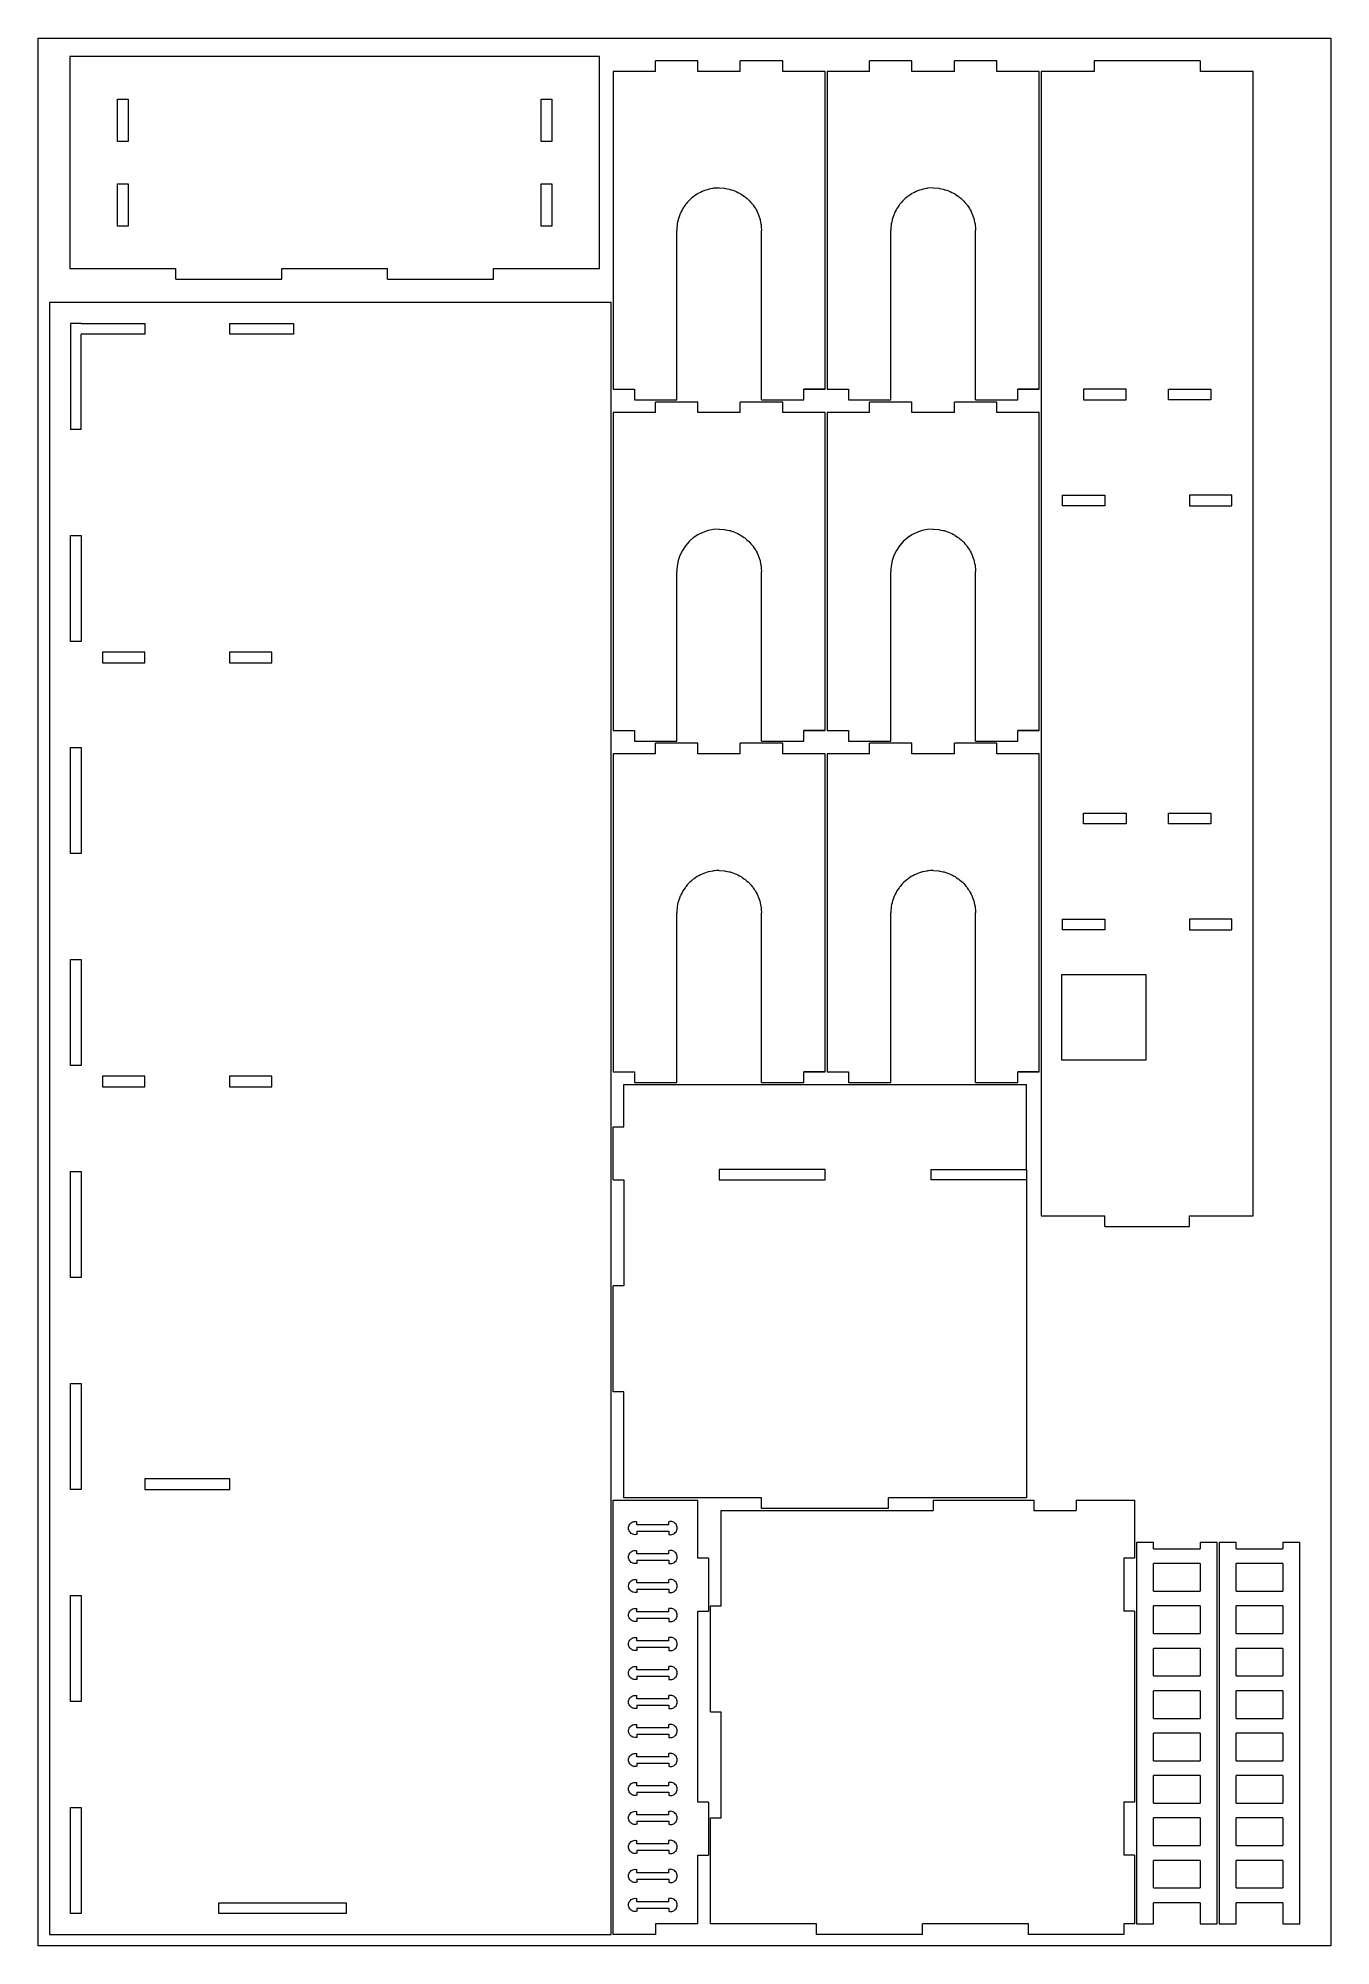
# Model space of a CAD drawing. Header units: millimetres. Extents: x -310 to 262, y -494 to 350.
import ezdxf

# ---------------------------------------------------------------- set-up
doc = ezdxf.new("R2010")
doc.units = ezdxf.units.MM
doc.header["$MEASUREMENT"] = 0
doc.layers.add('2', color=5, linetype='Continuous')

msp = doc.modelspace()

# ---------------------------------------------------------------- linework, layer by layer
at = {"lineweight": 5}
for points, knots in [([(-108.3598, 242.912), (-108.3598, 242.912), (-108.3598, 247.5995), (-108.3598, 247.5995), (-108.3598, 247.5995), (-108.3598, 247.5995), (-61.4848, 247.5995), (-61.4848, 247.5995), (-61.4848, 247.5995), (-61.4848, 247.5995), (-61.4848, 341.3495), (-61.4848, 341.3495), (-61.4848, 341.3495), (-61.4848, 341.3495), (-295.8598, 341.3495), (-295.8598, 341.3495), (-295.8598, 341.3495), (-295.8598, 341.3495), (-295.8598, 247.5995), (-295.8598, 247.5995), (-295.8598, 247.5995), (-295.8598, 247.5995), (-248.9848, 247.5995), (-248.9848, 247.5995), (-248.9848, 247.5995), (-248.9848, 247.5995), (-248.9848, 247.5995), (-248.9848, 247.5995)], [0, 0, 0, 0, 0.125, 0.125, 0.125, 0.12500001, 0.25, 0.25, 0.25, 0.25000001, 0.375, 0.375, 0.375, 0.37500001, 0.5, 0.5, 0.5, 0.50000001, 0.625, 0.625, 0.625, 0.62500001, 0.75, 0.75, 0.75, 0.75000001, 1, 1, 1, 1]), ([(-17.9606, 334.8399), (-17.9606, 334.8399), (-17.9606, 339.5274), (-17.9606, 339.5274), (-17.9606, 339.5274), (-17.9606, 339.5274), (-36.7106, 339.5274), (-36.7106, 339.5274), (-36.7106, 339.5274), (-36.7106, 339.5274), (-36.7106, 339.5274), (-36.7106, 339.5274)], [0, 0, 0, 0, 0.25, 0.25, 0.25, 0.25000001, 0.5, 0.5, 0.5, 0.50000001, 1, 1, 1, 1]), ([(38.2894, 194.2149), (38.2894, 194.2149), (38.2894, 334.8399), (38.2894, 334.8399), (38.2894, 334.8399), (38.2894, 334.8399), (19.5394, 334.8399), (19.5394, 334.8399), (19.5394, 334.8399), (19.5394, 334.8399), (19.5394, 339.5274), (19.5394, 339.5274), (19.5394, 339.5274), (19.5394, 339.5274), (0.7894, 339.5274), (0.7894, 339.5274)], [0, 0, 0, 0, 0.2, 0.2, 0.2, 0.20000001, 0.4, 0.4, 0.4, 0.40000001, 0.6, 0.6, 0.6, 0.60000001, 1, 1, 1, 1]), ([(19.5394, 339.5274), (19.5394, 339.5274), (0.7894, 339.5274), (0.7894, 339.5274), (0.7894, 339.5274), (0.7894, 339.5274), (0.7894, 339.5274), (0.7894, 339.5274)], [0, 0, 0, 0, 0.33333333, 0.33333333, 0.33333333, 0.33333334, 1, 1, 1, 1]), ([(19.5394, 334.8399), (19.5394, 334.8399), (19.5394, 339.5274), (19.5394, 339.5274), (19.5394, 339.5274), (19.5394, 339.5274), (19.5394, 339.5274), (19.5394, 339.5274)], [0, 0, 0, 0, 0.33333333, 0.33333333, 0.33333333, 0.33333334, 1, 1, 1, 1]), ([(76.7269, 334.8399), (76.7269, 334.8399), (76.7269, 339.5274), (76.7269, 339.5274), (76.7269, 339.5274), (76.7269, 339.5274), (57.9769, 339.5274), (57.9769, 339.5274), (57.9769, 339.5274), (57.9769, 339.5274), (57.9769, 339.5274), (57.9769, 339.5274)], [0, 0, 0, 0, 0.25, 0.25, 0.25, 0.25000001, 0.5, 0.5, 0.5, 0.50000001, 1, 1, 1, 1]), ([(132.9769, 194.2149), (132.9769, 194.2149), (132.9769, 334.8399), (132.9769, 334.8399), (132.9769, 334.8399), (132.9769, 334.8399), (114.2269, 334.8399), (114.2269, 334.8399), (114.2269, 334.8399), (114.2269, 334.8399), (114.2269, 339.5274), (114.2269, 339.5274), (114.2269, 339.5274), (114.2269, 339.5274), (95.4769, 339.5274), (95.4769, 339.5274), (95.4769, 339.5274), (95.4769, 339.5274), (95.4769, 339.5274), (95.4769, 339.5274)], [0, 0, 0, 0, 0.16666667, 0.16666667, 0.16666667, 0.16666668, 0.33333333, 0.33333333, 0.33333333, 0.33333334, 0.5, 0.5, 0.5, 0.50000001, 0.66666667, 0.66666667, 0.66666667, 0.66666668, 1, 1, 1, 1]), ([(157.3519, 339.5274), (157.3519, 339.5274), (157.3519, 339.5274), (157.3519, 339.5274), (157.3519, 339.5274), (157.3519, 339.5274), (157.3519, 334.8399), (157.3519, 334.8399)], [0, 0, 0, 0, 0.33333333, 0.33333333, 0.33333333, 0.33333334, 1, 1, 1, 1]), ([(-36.7106, 334.8399), (-36.7106, 334.8399), (-36.7106, 334.8399), (-36.7106, 334.8399), (-36.7106, 334.8399), (-36.7106, 334.8399), (-55.4606, 334.8399), (-55.4606, 334.8399), (-55.4606, 334.8399), (-55.4606, 334.8399), (-55.4606, 194.2149), (-55.4606, 194.2149), (-55.4606, 194.2149), (-55.4606, 194.2149), (-46.0856, 194.2149), (-46.0856, 194.2149), (-46.0856, 194.2149), (-46.0856, 194.2149), (-46.0856, 194.2149), (-46.0856, 194.2149)], [0, 0, 0, 0, 0.16666667, 0.16666667, 0.16666667, 0.16666668, 0.33333333, 0.33333333, 0.33333333, 0.33333334, 0.5, 0.5, 0.5, 0.50000001, 0.66666667, 0.66666667, 0.66666667, 0.66666668, 1, 1, 1, 1]), ([(-55.4606, 334.8399), (-55.4606, 334.8399), (-55.4606, 334.8399), (-55.4606, 334.8399), (-55.4606, 334.8399), (-55.4606, 334.8399), (-55.4606, 194.2149), (-55.4606, 194.2149), (-55.4606, 194.2149), (-55.4606, 194.2149), (-46.0856, 194.2149), (-46.0856, 194.2149), (-46.0856, 194.2149), (-46.0856, 194.2149), (-46.0856, 189.5274), (-46.0856, 189.5274), (-46.0856, 189.5274), (-46.0856, 189.5274), (-27.3356, 189.5274), (-27.3356, 189.5274), (-27.3356, 189.5274), (-27.3356, 189.5274), (-27.3356, 264.5274), (-27.3356, 264.5274)], [0, 0, 0, 0, 0.14285714, 0.14285714, 0.14285714, 0.14285715, 0.28571429, 0.28571429, 0.28571429, 0.2857143, 0.42857143, 0.42857143, 0.42857143, 0.42857144, 0.57142857, 0.57142857, 0.57142857, 0.57142858, 0.71428571, 0.71428571, 0.71428571, 0.71428572, 1, 1, 1, 1]), ([(38.2894, 334.8399), (38.2894, 334.8399), (19.5394, 334.8399), (19.5394, 334.8399), (19.5394, 334.8399), (19.5394, 334.8399), (19.5394, 334.8399), (19.5394, 334.8399)], [0, 0, 0, 0, 0.33333333, 0.33333333, 0.33333333, 0.33333334, 1, 1, 1, 1]), ([(39.2269, 334.8399), (39.2269, 334.8399), (39.2269, 194.2149), (39.2269, 194.2149), (39.2269, 194.2149), (39.2269, 194.2149), (48.6019, 194.2149), (48.6019, 194.2149), (48.6019, 194.2149), (48.6019, 194.2149), (48.6019, 194.2149), (48.6019, 194.2149)], [0, 0, 0, 0, 0.25, 0.25, 0.25, 0.25000001, 0.5, 0.5, 0.5, 0.50000001, 1, 1, 1, 1]), ([(157.3519, 334.8399), (157.3519, 334.8399), (157.3519, 334.8399), (157.3519, 334.8399), (157.3519, 334.8399), (157.3519, 334.8399), (133.9144, 334.8399), (133.9144, 334.8399), (133.9144, 334.8399), (133.9144, 334.8399), (133.9144, -171.4101), (133.9144, -171.4101), (133.9144, -171.4101), (133.9144, -171.4101), (133.9144, -171.4101), (133.9144, -171.4101)], [0, 0, 0, 0, 0.2, 0.2, 0.2, 0.20000001, 0.4, 0.4, 0.4, 0.40000001, 0.6, 0.6, 0.6, 0.60000001, 1, 1, 1, 1]), ([(199.5394, -171.4101), (199.5394, -171.4101), (199.5394, -171.4101), (199.5394, -171.4101), (199.5394, -171.4101), (199.5394, -171.4101), (227.6644, -171.4101), (227.6644, -171.4101), (227.6644, -171.4101), (227.6644, -171.4101), (227.6644, 334.8399), (227.6644, 334.8399), (227.6644, 334.8399), (227.6644, 334.8399), (204.2269, 334.8399), (204.2269, 334.8399), (204.2269, 334.8399), (204.2269, 334.8399), (204.2269, 334.8399), (204.2269, 334.8399)], [0, 0, 0, 0, 0.16666667, 0.16666667, 0.16666667, 0.16666668, 0.33333333, 0.33333333, 0.33333333, 0.33333334, 0.5, 0.5, 0.5, 0.50000001, 0.66666667, 0.66666667, 0.66666667, 0.66666668, 1, 1, 1, 1]), ([(-274.7661, 303.8495), (-274.7661, 303.8495), (-274.7661, 303.8495), (-274.7661, 303.8495), (-274.7661, 303.8495), (-274.7661, 303.8495), (-270.0786, 303.8495), (-270.0786, 303.8495), (-270.0786, 303.8495), (-270.0786, 303.8495), (-270.0786, 322.5995), (-270.0786, 322.5995), (-270.0786, 322.5995), (-270.0786, 322.5995), (-274.7661, 322.5995), (-274.7661, 322.5995), (-274.7661, 322.5995), (-274.7661, 322.5995), (-274.7661, 303.8495), (-274.7661, 303.8495)], [0, 0, 0, 0, 0.16666667, 0.16666667, 0.16666667, 0.16666668, 0.33333333, 0.33333333, 0.33333333, 0.33333334, 0.5, 0.5, 0.5, 0.50000001, 0.66666667, 0.66666667, 0.66666667, 0.66666668, 1, 1, 1, 1]), ([(-87.2661, 303.8495), (-87.2661, 303.8495), (-87.2661, 303.8495), (-87.2661, 303.8495), (-87.2661, 303.8495), (-87.2661, 303.8495), (-82.5786, 303.8495), (-82.5786, 303.8495), (-82.5786, 303.8495), (-82.5786, 303.8495), (-82.5786, 322.5995), (-82.5786, 322.5995), (-82.5786, 322.5995), (-82.5786, 322.5995), (-87.2661, 322.5995), (-87.2661, 322.5995), (-87.2661, 322.5995), (-87.2661, 322.5995), (-87.2661, 303.8495), (-87.2661, 303.8495)], [0, 0, 0, 0, 0.16666667, 0.16666667, 0.16666667, 0.16666668, 0.33333333, 0.33333333, 0.33333333, 0.33333334, 0.5, 0.5, 0.5, 0.50000001, 0.66666667, 0.66666667, 0.66666667, 0.66666668, 1, 1, 1, 1]), ([(-274.7661, 266.3495), (-274.7661, 266.3495), (-274.7661, 266.3495), (-274.7661, 266.3495), (-274.7661, 266.3495), (-274.7661, 266.3495), (-270.0786, 266.3495), (-270.0786, 266.3495), (-270.0786, 266.3495), (-270.0786, 266.3495), (-270.0786, 285.0995), (-270.0786, 285.0995), (-270.0786, 285.0995), (-270.0786, 285.0995), (-274.7661, 285.0995), (-274.7661, 285.0995), (-274.7661, 285.0995), (-274.7661, 285.0995), (-274.7661, 266.3495), (-274.7661, 266.3495)], [0, 0, 0, 0, 0.16666667, 0.16666667, 0.16666667, 0.16666668, 0.33333333, 0.33333333, 0.33333333, 0.33333334, 0.5, 0.5, 0.5, 0.50000001, 0.66666667, 0.66666667, 0.66666667, 0.66666668, 1, 1, 1, 1]), ([(-87.2661, 266.3495), (-87.2661, 266.3495), (-87.2661, 266.3495), (-87.2661, 266.3495), (-87.2661, 266.3495), (-87.2661, 266.3495), (-82.5786, 266.3495), (-82.5786, 266.3495), (-82.5786, 266.3495), (-82.5786, 266.3495), (-82.5786, 285.0995), (-82.5786, 285.0995), (-82.5786, 285.0995), (-82.5786, 285.0995), (-87.2661, 285.0995), (-87.2661, 285.0995), (-87.2661, 285.0995), (-87.2661, 285.0995), (-87.2661, 266.3495), (-87.2661, 266.3495)], [0, 0, 0, 0, 0.16666667, 0.16666667, 0.16666667, 0.16666668, 0.33333333, 0.33333333, 0.33333333, 0.33333334, 0.5, 0.5, 0.5, 0.50000001, 0.66666667, 0.66666667, 0.66666667, 0.66666668, 1, 1, 1, 1]), ([(-8.5856, 283.2774), (-8.5856, 283.2774), (-8.5856, 283.2774), (-8.5856, 283.2774), (-8.5856, 283.2774), (-8.5856, 283.2774), (-11.033, 283.117), (-11.033, 283.117), (-11.033, 283.117), (-11.033, 283.117), (-13.4385, 282.6385), (-13.4385, 282.6385), (-13.4385, 282.6385), (-13.4385, 282.6385), (-15.761, 281.8501), (-15.761, 281.8501), (-15.761, 281.8501), (-15.761, 281.8501), (-17.9607, 280.7653), (-17.9607, 280.7653), (-17.9607, 280.7653), (-17.9607, 280.7653), (-20, 279.4027), (-20, 279.4027), (-20, 279.4027), (-20, 279.4027), (-21.844, 277.7856), (-21.844, 277.7856), (-21.844, 277.7856), (-21.844, 277.7856), (-23.4611, 275.9416), (-23.4611, 275.9416), (-23.4611, 275.9416), (-23.4611, 275.9416), (-24.8237, 273.9023), (-24.8237, 273.9023), (-24.8237, 273.9023), (-24.8237, 273.9023), (-25.9085, 271.7026), (-25.9085, 271.7026), (-25.9085, 271.7026), (-25.9085, 271.7026), (-26.6969, 269.3801), (-26.6969, 269.3801), (-26.6969, 269.3801), (-26.6969, 269.3801), (-27.1754, 266.9746), (-27.1754, 266.9746), (-27.1754, 266.9746), (-27.1754, 266.9746), (-27.3358, 264.5272), (-27.3358, 264.5272)], [0, 0, 0, 0, 0.07142857, 0.07142857, 0.07142857, 0.07142858, 0.14285714, 0.14285714, 0.14285714, 0.14285715, 0.21428571, 0.21428571, 0.21428571, 0.21428572, 0.28571429, 0.28571429, 0.28571429, 0.2857143, 0.35714286, 0.35714286, 0.35714286, 0.35714287, 0.42857143, 0.42857143, 0.42857143, 0.42857144, 0.5, 0.5, 0.5, 0.50000001, 0.57142857, 0.57142857, 0.57142857, 0.57142858, 0.64285714, 0.64285714, 0.64285714, 0.64285715, 0.71428571, 0.71428571, 0.71428571, 0.71428572, 0.78571429, 0.78571429, 0.78571429, 0.7857143, 0.85714286, 0.85714286, 0.85714286, 0.85714287, 1, 1, 1, 1]), ([(-8.5856, 283.2774), (-8.5856, 283.2774), (-6.1382, 283.117), (-6.1382, 283.117), (-6.1382, 283.117), (-6.1382, 283.117), (-3.7327, 282.6385), (-3.7327, 282.6385), (-3.7327, 282.6385), (-3.7327, 282.6385), (-1.4102, 281.8501), (-1.4102, 281.8501), (-1.4102, 281.8501), (-1.4102, 281.8501), (0.7895, 280.7653), (0.7895, 280.7653), (0.7895, 280.7653), (0.7895, 280.7653), (2.8288, 279.4027), (2.8288, 279.4027), (2.8288, 279.4027), (2.8288, 279.4027), (4.6728, 277.7856), (4.6728, 277.7856), (4.6728, 277.7856), (4.6728, 277.7856), (6.2899, 275.9416), (6.2899, 275.9416), (6.2899, 275.9416), (6.2899, 275.9416), (7.6525, 273.9023), (7.6525, 273.9023), (7.6525, 273.9023), (7.6525, 273.9023), (8.7373, 271.7026), (8.7373, 271.7026), (8.7373, 271.7026), (8.7373, 271.7026), (9.5257, 269.3801), (9.5257, 269.3801), (9.5257, 269.3801), (9.5257, 269.3801), (10.0042, 266.9746), (10.0042, 266.9746), (10.0042, 266.9746), (10.0042, 266.9746), (10.1646, 264.5272), (10.1646, 264.5272)], [0, 0, 0, 0, 0.07692308, 0.07692308, 0.07692308, 0.07692309, 0.15384615, 0.15384615, 0.15384615, 0.15384616, 0.23076923, 0.23076923, 0.23076923, 0.23076924, 0.30769231, 0.30769231, 0.30769231, 0.30769232, 0.38461538, 0.38461538, 0.38461538, 0.38461539, 0.46153846, 0.46153846, 0.46153846, 0.46153847, 0.53846154, 0.53846154, 0.53846154, 0.53846155, 0.61538462, 0.61538462, 0.61538462, 0.61538463, 0.69230769, 0.69230769, 0.69230769, 0.6923077, 0.76923077, 0.76923077, 0.76923077, 0.76923078, 0.84615385, 0.84615385, 0.84615385, 0.84615386, 1, 1, 1, 1]), ([(86.1019, 283.2774), (86.1019, 283.2774), (83.6545, 283.117), (83.6545, 283.117), (83.6545, 283.117), (83.6545, 283.117), (81.249, 282.6385), (81.249, 282.6385), (81.249, 282.6385), (81.249, 282.6385), (78.9265, 281.8501), (78.9265, 281.8501), (78.9265, 281.8501), (78.9265, 281.8501), (76.7268, 280.7653), (76.7268, 280.7653), (76.7268, 280.7653), (76.7268, 280.7653), (74.6875, 279.4027), (74.6875, 279.4027), (74.6875, 279.4027), (74.6875, 279.4027), (72.8435, 277.7856), (72.8435, 277.7856), (72.8435, 277.7856), (72.8435, 277.7856), (71.2264, 275.9416), (71.2264, 275.9416), (71.2264, 275.9416), (71.2264, 275.9416), (69.8638, 273.9023), (69.8638, 273.9023), (69.8638, 273.9023), (69.8638, 273.9023), (68.779, 271.7026), (68.779, 271.7026), (68.779, 271.7026), (68.779, 271.7026), (67.9906, 269.3801), (67.9906, 269.3801), (67.9906, 269.3801), (67.9906, 269.3801), (67.5121, 266.9746), (67.5121, 266.9746), (67.5121, 266.9746), (67.5121, 266.9746), (67.3517, 264.5272), (67.3517, 264.5272)], [0, 0, 0, 0, 0.07692308, 0.07692308, 0.07692308, 0.07692309, 0.15384615, 0.15384615, 0.15384615, 0.15384616, 0.23076923, 0.23076923, 0.23076923, 0.23076924, 0.30769231, 0.30769231, 0.30769231, 0.30769232, 0.38461538, 0.38461538, 0.38461538, 0.38461539, 0.46153846, 0.46153846, 0.46153846, 0.46153847, 0.53846154, 0.53846154, 0.53846154, 0.53846155, 0.61538462, 0.61538462, 0.61538462, 0.61538463, 0.69230769, 0.69230769, 0.69230769, 0.6923077, 0.76923077, 0.76923077, 0.76923077, 0.76923078, 0.84615385, 0.84615385, 0.84615385, 0.84615386, 1, 1, 1, 1]), ([(86.1019, 283.2774), (86.1019, 283.2774), (88.5493, 283.117), (88.5493, 283.117), (88.5493, 283.117), (88.5493, 283.117), (90.9548, 282.6385), (90.9548, 282.6385), (90.9548, 282.6385), (90.9548, 282.6385), (93.2773, 281.8501), (93.2773, 281.8501), (93.2773, 281.8501), (93.2773, 281.8501), (95.477, 280.7653), (95.477, 280.7653), (95.477, 280.7653), (95.477, 280.7653), (97.5163, 279.4027), (97.5163, 279.4027), (97.5163, 279.4027), (97.5163, 279.4027), (99.3603, 277.7856), (99.3603, 277.7856), (99.3603, 277.7856), (99.3603, 277.7856), (100.9774, 275.9416), (100.9774, 275.9416), (100.9774, 275.9416), (100.9774, 275.9416), (102.34, 273.9023), (102.34, 273.9023), (102.34, 273.9023), (102.34, 273.9023), (103.4248, 271.7026), (103.4248, 271.7026), (103.4248, 271.7026), (103.4248, 271.7026), (104.2132, 269.3801), (104.2132, 269.3801), (104.2132, 269.3801), (104.2132, 269.3801), (104.6917, 266.9746), (104.6917, 266.9746), (104.6917, 266.9746), (104.6917, 266.9746), (104.8521, 264.5272), (104.8521, 264.5272)], [0, 0, 0, 0, 0.07692308, 0.07692308, 0.07692308, 0.07692309, 0.15384615, 0.15384615, 0.15384615, 0.15384616, 0.23076923, 0.23076923, 0.23076923, 0.23076924, 0.30769231, 0.30769231, 0.30769231, 0.30769232, 0.38461538, 0.38461538, 0.38461538, 0.38461539, 0.46153846, 0.46153846, 0.46153846, 0.46153847, 0.53846154, 0.53846154, 0.53846154, 0.53846155, 0.61538462, 0.61538462, 0.61538462, 0.61538463, 0.69230769, 0.69230769, 0.69230769, 0.6923077, 0.76923077, 0.76923077, 0.76923077, 0.76923078, 0.84615385, 0.84615385, 0.84615385, 0.84615386, 1, 1, 1, 1]), ([(-27.3356, 189.5274), (-27.3356, 189.5274), (-27.3356, 264.5274), (-27.3356, 264.5274), (-27.3356, 264.5274), (-27.3356, 264.5274), (-27.3356, 264.5274), (-27.3356, 264.5274)], [0, 0, 0, 0, 0.33333333, 0.33333333, 0.33333333, 0.33333334, 1, 1, 1, 1]), ([(10.1644, 189.5274), (10.1644, 189.5274), (10.1644, 189.5274), (10.1644, 189.5274), (10.1644, 189.5274), (10.1644, 189.5274), (10.1644, 264.5274), (10.1644, 264.5274)], [0, 0, 0, 0, 0.33333333, 0.33333333, 0.33333333, 0.33333334, 1, 1, 1, 1]), ([(48.6019, 194.2149), (48.6019, 194.2149), (48.6019, 189.5274), (48.6019, 189.5274), (48.6019, 189.5274), (48.6019, 189.5274), (67.3519, 189.5274), (67.3519, 189.5274), (67.3519, 189.5274), (67.3519, 189.5274), (67.3519, 264.5274), (67.3519, 264.5274), (67.3519, 264.5274), (67.3519, 264.5274), (67.3519, 264.5274), (67.3519, 264.5274)], [0, 0, 0, 0, 0.2, 0.2, 0.2, 0.20000001, 0.4, 0.4, 0.4, 0.40000001, 0.6, 0.6, 0.6, 0.60000001, 1, 1, 1, 1]), ([(-202.1098, 242.912), (-202.1098, 242.912), (-202.1098, 242.912), (-202.1098, 242.912), (-202.1098, 242.912), (-202.1098, 242.912), (-202.1098, 247.5995), (-202.1098, 247.5995), (-202.1098, 247.5995), (-202.1098, 247.5995), (-155.2348, 247.5995), (-155.2348, 247.5995)], [0, 0, 0, 0, 0.25, 0.25, 0.25, 0.25000001, 0.5, 0.5, 0.5, 0.50000001, 1, 1, 1, 1]), ([(-155.2348, 242.912), (-155.2348, 242.912), (-155.2348, 242.912), (-155.2348, 242.912), (-155.2348, 242.912), (-155.2348, 242.912), (-155.2348, 247.5995), (-155.2348, 247.5995)], [0, 0, 0, 0, 0.33333333, 0.33333333, 0.33333333, 0.33333334, 1, 1, 1, 1]), ([(-248.9848, 242.912), (-248.9848, 242.912), (-248.9848, 242.912), (-248.9848, 242.912), (-248.9848, 242.912), (-248.9848, 242.912), (-202.1098, 242.912), (-202.1098, 242.912)], [0, 0, 0, 0, 0.33333333, 0.33333333, 0.33333333, 0.33333334, 1, 1, 1, 1]), ([(-56.4075, 232.6552), (-56.4075, 232.6552), (-56.4075, 232.6552), (-56.4075, 232.6552), (-56.4075, 232.6552), (-56.4075, 232.6552), (-56.4075, -489.2198), (-56.4075, -489.2198), (-56.4075, -489.2198), (-56.4075, -489.2198), (-304.845, -489.2198), (-304.845, -489.2198), (-304.845, -489.2198), (-304.845, -489.2198), (-304.845, 232.6552), (-304.845, 232.6552), (-304.845, 232.6552), (-304.845, 232.6552), (-56.4075, 232.6552), (-56.4075, 232.6552)], [0, 0, 0, 0, 0.16666667, 0.16666667, 0.16666667, 0.16666668, 0.33333333, 0.33333333, 0.33333333, 0.33333334, 0.5, 0.5, 0.5, 0.50000001, 0.66666667, 0.66666667, 0.66666667, 0.66666668, 1, 1, 1, 1]), ([(-290.7825, 223.2802), (-290.7825, 223.2802), (-295.47, 223.2802), (-295.47, 223.2802), (-295.47, 223.2802), (-295.47, 223.2802), (-295.47, 176.4052), (-295.47, 176.4052), (-295.47, 176.4052), (-295.47, 176.4052), (-295.47, 176.4052), (-295.47, 176.4052)], [0, 0, 0, 0, 0.25, 0.25, 0.25, 0.25000001, 0.5, 0.5, 0.5, 0.50000001, 1, 1, 1, 1]), ([(-290.7825, 223.2802), (-290.7825, 223.2802), (-262.5829, 223.2802), (-262.5829, 223.2802), (-262.5829, 223.2802), (-262.5829, 223.2802), (-262.5829, 223.2802), (-262.5829, 223.2802), (-262.5829, 223.2802), (-262.5829, 223.2802), (-262.5829, 218.5927), (-262.5829, 218.5927)], [0, 0, 0, 0, 0.25, 0.25, 0.25, 0.25000001, 0.5, 0.5, 0.5, 0.50000001, 1, 1, 1, 1]), ([(-225.0829, 223.2802), (-225.0829, 223.2802), (-225.0829, 223.2802), (-225.0829, 223.2802), (-225.0829, 223.2802), (-225.0829, 223.2802), (-225.0829, 218.5927), (-225.0829, 218.5927), (-225.0829, 218.5927), (-225.0829, 218.5927), (-196.8833, 218.5927), (-196.8833, 218.5927), (-196.8833, 218.5927), (-196.8833, 218.5927), (-196.8833, 223.2802), (-196.8833, 223.2802), (-196.8833, 223.2802), (-196.8833, 223.2802), (-225.0829, 223.2802), (-225.0829, 223.2802)], [0, 0, 0, 0, 0.16666667, 0.16666667, 0.16666667, 0.16666668, 0.33333333, 0.33333333, 0.33333333, 0.33333334, 0.5, 0.5, 0.5, 0.50000001, 0.66666667, 0.66666667, 0.66666667, 0.66666668, 1, 1, 1, 1]), ([(10.1644, 189.5274), (10.1644, 189.5274), (28.9144, 189.5274), (28.9144, 189.5274), (28.9144, 189.5274), (28.9144, 189.5274), (28.9144, 194.2149), (28.9144, 194.2149)], [0, 0, 0, 0, 0.33333333, 0.33333333, 0.33333333, 0.33333334, 1, 1, 1, 1]), ([(38.2894, 194.2149), (38.2894, 194.2149), (38.2894, 194.2149), (38.2894, 194.2149), (38.2894, 194.2149), (38.2894, 194.2149), (28.9144, 194.2149), (28.9144, 194.2149), (28.9144, 194.2149), (28.9144, 194.2149), (28.9144, 194.2149), (28.9144, 194.2149), (28.9144, 194.2149), (28.9144, 194.2149), (38.2894, 194.2149), (38.2894, 194.2149)], [0, 0, 0, 0, 0.2, 0.2, 0.2, 0.20000001, 0.4, 0.4, 0.4, 0.40000001, 0.6, 0.6, 0.6, 0.60000001, 1, 1, 1, 1]), ([(104.8519, 189.5274), (104.8519, 189.5274), (123.6019, 189.5274), (123.6019, 189.5274), (123.6019, 189.5274), (123.6019, 189.5274), (123.6019, 194.2149), (123.6019, 194.2149)], [0, 0, 0, 0, 0.33333333, 0.33333333, 0.33333333, 0.33333334, 1, 1, 1, 1]), ([(132.9769, 194.2149), (132.9769, 194.2149), (132.9769, 194.2149), (132.9769, 194.2149), (132.9769, 194.2149), (132.9769, 194.2149), (123.6019, 194.2149), (123.6019, 194.2149), (123.6019, 194.2149), (123.6019, 194.2149), (123.6019, 194.2149), (123.6019, 194.2149), (123.6019, 194.2149), (123.6019, 194.2149), (132.9769, 194.2149), (132.9769, 194.2149)], [0, 0, 0, 0, 0.2, 0.2, 0.2, 0.20000001, 0.4, 0.4, 0.4, 0.40000001, 0.6, 0.6, 0.6, 0.60000001, 1, 1, 1, 1]), ([(171.4144, 194.2165), (171.4144, 194.2165), (171.4144, 194.2165), (171.4144, 194.2165), (171.4144, 194.2165), (171.4144, 194.2165), (171.4144, 189.529), (171.4144, 189.529), (171.4144, 189.529), (171.4144, 189.529), (152.6644, 189.529), (152.6644, 189.529), (152.6644, 189.529), (152.6644, 189.529), (152.6644, 194.2165), (152.6644, 194.2165), (152.6644, 194.2165), (152.6644, 194.2165), (171.4144, 194.2165), (171.4144, 194.2165)], [0, 0, 0, 0, 0.16666667, 0.16666667, 0.16666667, 0.16666668, 0.33333333, 0.33333333, 0.33333333, 0.33333334, 0.5, 0.5, 0.5, 0.50000001, 0.66666667, 0.66666667, 0.66666667, 0.66666668, 1, 1, 1, 1]), ([(190.1644, 194.2165), (190.1644, 194.2165), (190.1644, 194.2165), (190.1644, 194.2165), (190.1644, 194.2165), (190.1644, 194.2165), (190.1644, 189.529), (190.1644, 189.529), (190.1644, 189.529), (190.1644, 189.529), (208.9144, 189.529), (208.9144, 189.529), (208.9144, 189.529), (208.9144, 189.529), (208.9144, 194.2165), (208.9144, 194.2165), (208.9144, 194.2165), (208.9144, 194.2165), (190.1644, 194.2165), (190.1644, 194.2165)], [0, 0, 0, 0, 0.16666667, 0.16666667, 0.16666667, 0.16666668, 0.33333333, 0.33333333, 0.33333333, 0.33333334, 0.5, 0.5, 0.5, 0.50000001, 0.66666667, 0.66666667, 0.66666667, 0.66666668, 1, 1, 1, 1]), ([(-17.97, 183.9052), (-17.97, 183.9052), (-17.97, 188.5927), (-17.97, 188.5927), (-17.97, 188.5927), (-17.97, 188.5927), (-36.72, 188.5927), (-36.72, 188.5927), (-36.72, 188.5927), (-36.72, 188.5927), (-36.72, 188.5927), (-36.72, 188.5927)], [0, 0, 0, 0, 0.25, 0.25, 0.25, 0.25000001, 0.5, 0.5, 0.5, 0.50000001, 1, 1, 1, 1]), ([(38.28, 43.2802), (38.28, 43.2802), (38.28, 183.9052), (38.28, 183.9052), (38.28, 183.9052), (38.28, 183.9052), (19.53, 183.9052), (19.53, 183.9052), (19.53, 183.9052), (19.53, 183.9052), (19.53, 188.5927), (19.53, 188.5927), (19.53, 188.5927), (19.53, 188.5927), (0.78, 188.5927), (0.78, 188.5927)], [0, 0, 0, 0, 0.2, 0.2, 0.2, 0.20000001, 0.4, 0.4, 0.4, 0.40000001, 0.6, 0.6, 0.6, 0.60000001, 1, 1, 1, 1]), ([(76.7175, 183.9052), (76.7175, 183.9052), (76.7175, 188.5927), (76.7175, 188.5927), (76.7175, 188.5927), (76.7175, 188.5927), (57.9675, 188.5927), (57.9675, 188.5927), (57.9675, 188.5927), (57.9675, 188.5927), (57.9675, 188.5927), (57.9675, 188.5927)], [0, 0, 0, 0, 0.25, 0.25, 0.25, 0.25000001, 0.5, 0.5, 0.5, 0.50000001, 1, 1, 1, 1]), ([(132.9675, 43.2802), (132.9675, 43.2802), (132.9675, 183.9052), (132.9675, 183.9052), (132.9675, 183.9052), (132.9675, 183.9052), (114.2175, 183.9052), (114.2175, 183.9052), (114.2175, 183.9052), (114.2175, 183.9052), (114.2175, 188.5927), (114.2175, 188.5927), (114.2175, 188.5927), (114.2175, 188.5927), (95.4675, 188.5927), (95.4675, 188.5927), (95.4675, 188.5927), (95.4675, 188.5927), (95.4675, 188.5927), (95.4675, 188.5927)], [0, 0, 0, 0, 0.16666667, 0.16666667, 0.16666667, 0.16666668, 0.33333333, 0.33333333, 0.33333333, 0.33333334, 0.5, 0.5, 0.5, 0.50000001, 0.66666667, 0.66666667, 0.66666667, 0.66666668, 1, 1, 1, 1]), ([(-55.47, 183.9052), (-55.47, 183.9052), (-55.47, 43.2802), (-55.47, 43.2802), (-55.47, 43.2802), (-55.47, 43.2802), (-46.095, 43.2802), (-46.095, 43.2802), (-46.095, 43.2802), (-46.095, 43.2802), (-46.095, 43.2802), (-46.095, 43.2802)], [0, 0, 0, 0, 0.25, 0.25, 0.25, 0.25000001, 0.5, 0.5, 0.5, 0.50000001, 1, 1, 1, 1]), ([(39.2175, 183.9052), (39.2175, 183.9052), (39.2175, 43.2802), (39.2175, 43.2802), (39.2175, 43.2802), (39.2175, 43.2802), (48.5925, 43.2802), (48.5925, 43.2802), (48.5925, 43.2802), (48.5925, 43.2802), (48.5925, 43.2802), (48.5925, 43.2802)], [0, 0, 0, 0, 0.25, 0.25, 0.25, 0.25000001, 0.5, 0.5, 0.5, 0.50000001, 1, 1, 1, 1]), ([(-290.7825, 176.4052), (-290.7825, 176.4052), (-295.47, 176.4052), (-295.47, 176.4052), (-295.47, 176.4052), (-295.47, 176.4052), (-295.47, 176.4052), (-295.47, 176.4052)], [0, 0, 0, 0, 0.33333333, 0.33333333, 0.33333333, 0.33333334, 1, 1, 1, 1]), ([(162.0394, 142.654), (162.0394, 142.654), (162.0394, 142.654), (162.0394, 142.654), (162.0394, 142.654), (162.0394, 142.654), (162.0394, 147.3415), (162.0394, 147.3415), (162.0394, 147.3415), (162.0394, 147.3415), (143.2894, 147.3415), (143.2894, 147.3415), (143.2894, 147.3415), (143.2894, 147.3415), (143.2894, 142.654), (143.2894, 142.654), (143.2894, 142.654), (143.2894, 142.654), (162.0394, 142.654), (162.0394, 142.654)], [0, 0, 0, 0, 0.16666667, 0.16666667, 0.16666667, 0.16666668, 0.33333333, 0.33333333, 0.33333333, 0.33333334, 0.5, 0.5, 0.5, 0.50000001, 0.66666667, 0.66666667, 0.66666667, 0.66666668, 1, 1, 1, 1]), ([(218.2894, 147.3415), (218.2894, 147.3415), (218.2894, 147.3415), (218.2894, 147.3415), (218.2894, 147.3415), (218.2894, 147.3415), (218.2894, 142.654), (218.2894, 142.654), (218.2894, 142.654), (218.2894, 142.654), (199.5394, 142.654), (199.5394, 142.654), (199.5394, 142.654), (199.5394, 142.654), (199.5394, 147.3415), (199.5394, 147.3415), (199.5394, 147.3415), (199.5394, 147.3415), (218.2894, 147.3415), (218.2894, 147.3415)], [0, 0, 0, 0, 0.16666667, 0.16666667, 0.16666667, 0.16666668, 0.33333333, 0.33333333, 0.33333333, 0.33333334, 0.5, 0.5, 0.5, 0.50000001, 0.66666667, 0.66666667, 0.66666667, 0.66666668, 1, 1, 1, 1]), ([(-290.7825, 129.5302), (-290.7825, 129.5302), (-290.7825, 129.5302), (-290.7825, 129.5302), (-290.7825, 129.5302), (-290.7825, 129.5302), (-295.47, 129.5302), (-295.47, 129.5302), (-295.47, 129.5302), (-295.47, 129.5302), (-295.47, 82.6552), (-295.47, 82.6552), (-295.47, 82.6552), (-295.47, 82.6552), (-290.7825, 82.6552), (-290.7825, 82.6552), (-290.7825, 82.6552), (-290.7825, 82.6552), (-290.7825, 129.5302), (-290.7825, 129.5302)], [0, 0, 0, 0, 0.16666667, 0.16666667, 0.16666667, 0.16666668, 0.33333333, 0.33333333, 0.33333333, 0.33333334, 0.5, 0.5, 0.5, 0.50000001, 0.66666667, 0.66666667, 0.66666667, 0.66666668, 1, 1, 1, 1]), ([(-21.8533, 126.851), (-21.8533, 126.851), (-23.4704, 125.007), (-23.4704, 125.007), (-23.4704, 125.007), (-23.4704, 125.007), (-23.4704, 125.007), (-23.4704, 125.007)], [0, 0, 0, 0, 0.33333333, 0.33333333, 0.33333333, 0.33333334, 1, 1, 1, 1]), ([(-20.0093, 128.4681), (-20.0093, 128.4681), (-21.8533, 126.851), (-21.8533, 126.851), (-21.8533, 126.851), (-21.8533, 126.851), (-21.8533, 126.851), (-21.8533, 126.851)], [0, 0, 0, 0, 0.33333333, 0.33333333, 0.33333333, 0.33333334, 1, 1, 1, 1]), ([(-17.97, 129.8307), (-17.97, 129.8307), (-20.0093, 128.4681), (-20.0093, 128.4681), (-20.0093, 128.4681), (-20.0093, 128.4681), (-20.0093, 128.4681), (-20.0093, 128.4681)], [0, 0, 0, 0, 0.33333333, 0.33333333, 0.33333333, 0.33333334, 1, 1, 1, 1]), ([(-15.7704, 130.9155), (-15.7704, 130.9155), (-17.9701, 129.8307), (-17.9701, 129.8307), (-17.9701, 129.8307), (-17.9701, 129.8307), (-17.9701, 129.8307), (-17.9701, 129.8307)], [0, 0, 0, 0, 0.33333333, 0.33333333, 0.33333333, 0.33333334, 1, 1, 1, 1]), ([(-13.4479, 131.7038), (-13.4479, 131.7038), (-15.7704, 130.9154), (-15.7704, 130.9154), (-15.7704, 130.9154), (-15.7704, 130.9154), (-15.7704, 130.9154), (-15.7704, 130.9154)], [0, 0, 0, 0, 0.33333333, 0.33333333, 0.33333333, 0.33333334, 1, 1, 1, 1]), ([(-11.0424, 132.1823), (-11.0424, 132.1823), (-13.4479, 131.7038), (-13.4479, 131.7038), (-13.4479, 131.7038), (-13.4479, 131.7038), (-13.4479, 131.7038), (-13.4479, 131.7038)], [0, 0, 0, 0, 0.33333333, 0.33333333, 0.33333333, 0.33333334, 1, 1, 1, 1]), ([(-8.595, 132.3427), (-8.595, 132.3427), (-11.0424, 132.1823), (-11.0424, 132.1823), (-11.0424, 132.1823), (-11.0424, 132.1823), (-11.0424, 132.1823), (-11.0424, 132.1823)], [0, 0, 0, 0, 0.33333333, 0.33333333, 0.33333333, 0.33333334, 1, 1, 1, 1]), ([(-8.595, 132.3427), (-8.595, 132.3427), (-6.1476, 132.1823), (-6.1476, 132.1823), (-6.1476, 132.1823), (-6.1476, 132.1823), (-3.7421, 131.7038), (-3.7421, 131.7038), (-3.7421, 131.7038), (-3.7421, 131.7038), (-1.4196, 130.9154), (-1.4196, 130.9154), (-1.4196, 130.9154), (-1.4196, 130.9154), (0.7801, 129.8306), (0.7801, 129.8306), (0.7801, 129.8306), (0.7801, 129.8306), (2.8194, 128.468), (2.8194, 128.468), (2.8194, 128.468), (2.8194, 128.468), (4.6634, 126.8509), (4.6634, 126.8509), (4.6634, 126.8509), (4.6634, 126.8509), (6.2805, 125.0069), (6.2805, 125.0069), (6.2805, 125.0069), (6.2805, 125.0069), (7.6431, 122.9676), (7.6431, 122.9676), (7.6431, 122.9676), (7.6431, 122.9676), (8.7279, 120.7679), (8.7279, 120.7679), (8.7279, 120.7679), (8.7279, 120.7679), (9.5163, 118.4454), (9.5163, 118.4454), (9.5163, 118.4454), (9.5163, 118.4454), (9.9948, 116.0399), (9.9948, 116.0399), (9.9948, 116.0399), (9.9948, 116.0399), (10.155, 113.5927), (10.155, 113.5927)], [0, 0, 0, 0, 0.07692308, 0.07692308, 0.07692308, 0.07692309, 0.15384615, 0.15384615, 0.15384615, 0.15384616, 0.23076923, 0.23076923, 0.23076923, 0.23076924, 0.30769231, 0.30769231, 0.30769231, 0.30769232, 0.38461538, 0.38461538, 0.38461538, 0.38461539, 0.46153846, 0.46153846, 0.46153846, 0.46153847, 0.53846154, 0.53846154, 0.53846154, 0.53846155, 0.61538462, 0.61538462, 0.61538462, 0.61538463, 0.69230769, 0.69230769, 0.69230769, 0.6923077, 0.76923077, 0.76923077, 0.76923077, 0.76923078, 0.84615385, 0.84615385, 0.84615385, 0.84615386, 1, 1, 1, 1]), ([(72.8342, 126.851), (72.8342, 126.851), (71.2171, 125.007), (71.2171, 125.007), (71.2171, 125.007), (71.2171, 125.007), (71.2171, 125.007), (71.2171, 125.007)], [0, 0, 0, 0, 0.33333333, 0.33333333, 0.33333333, 0.33333334, 1, 1, 1, 1]), ([(74.6782, 128.4681), (74.6782, 128.4681), (72.8342, 126.851), (72.8342, 126.851), (72.8342, 126.851), (72.8342, 126.851), (72.8342, 126.851), (72.8342, 126.851)], [0, 0, 0, 0, 0.33333333, 0.33333333, 0.33333333, 0.33333334, 1, 1, 1, 1]), ([(76.7175, 129.8307), (76.7175, 129.8307), (74.6782, 128.4681), (74.6782, 128.4681), (74.6782, 128.4681), (74.6782, 128.4681), (74.6782, 128.4681), (74.6782, 128.4681)], [0, 0, 0, 0, 0.33333333, 0.33333333, 0.33333333, 0.33333334, 1, 1, 1, 1]), ([(78.9171, 130.9155), (78.9171, 130.9155), (76.7174, 129.8307), (76.7174, 129.8307), (76.7174, 129.8307), (76.7174, 129.8307), (76.7174, 129.8307), (76.7174, 129.8307)], [0, 0, 0, 0, 0.33333333, 0.33333333, 0.33333333, 0.33333334, 1, 1, 1, 1]), ([(81.2396, 131.7038), (81.2396, 131.7038), (78.9171, 130.9154), (78.9171, 130.9154), (78.9171, 130.9154), (78.9171, 130.9154), (78.9171, 130.9154), (78.9171, 130.9154)], [0, 0, 0, 0, 0.33333333, 0.33333333, 0.33333333, 0.33333334, 1, 1, 1, 1]), ([(83.6451, 132.1823), (83.6451, 132.1823), (81.2396, 131.7038), (81.2396, 131.7038), (81.2396, 131.7038), (81.2396, 131.7038), (81.2396, 131.7038), (81.2396, 131.7038)], [0, 0, 0, 0, 0.33333333, 0.33333333, 0.33333333, 0.33333334, 1, 1, 1, 1]), ([(86.0925, 132.3427), (86.0925, 132.3427), (83.6451, 132.1823), (83.6451, 132.1823), (83.6451, 132.1823), (83.6451, 132.1823), (83.6451, 132.1823), (83.6451, 132.1823)], [0, 0, 0, 0, 0.33333333, 0.33333333, 0.33333333, 0.33333334, 1, 1, 1, 1]), ([(86.0925, 132.3427), (86.0925, 132.3427), (88.5399, 132.1823), (88.5399, 132.1823), (88.5399, 132.1823), (88.5399, 132.1823), (90.9454, 131.7038), (90.9454, 131.7038), (90.9454, 131.7038), (90.9454, 131.7038), (93.2679, 130.9154), (93.2679, 130.9154), (93.2679, 130.9154), (93.2679, 130.9154), (95.4676, 129.8306), (95.4676, 129.8306), (95.4676, 129.8306), (95.4676, 129.8306), (97.5069, 128.468), (97.5069, 128.468), (97.5069, 128.468), (97.5069, 128.468), (99.3509, 126.8509), (99.3509, 126.8509), (99.3509, 126.8509), (99.3509, 126.8509), (100.968, 125.0069), (100.968, 125.0069), (100.968, 125.0069), (100.968, 125.0069), (102.3306, 122.9676), (102.3306, 122.9676), (102.3306, 122.9676), (102.3306, 122.9676), (103.4154, 120.7679), (103.4154, 120.7679), (103.4154, 120.7679), (103.4154, 120.7679), (104.2038, 118.4454), (104.2038, 118.4454), (104.2038, 118.4454), (104.2038, 118.4454), (104.6823, 116.0399), (104.6823, 116.0399), (104.6823, 116.0399), (104.6823, 116.0399), (104.8425, 113.5927), (104.8425, 113.5927)], [0, 0, 0, 0, 0.07692308, 0.07692308, 0.07692308, 0.07692309, 0.15384615, 0.15384615, 0.15384615, 0.15384616, 0.23076923, 0.23076923, 0.23076923, 0.23076924, 0.30769231, 0.30769231, 0.30769231, 0.30769232, 0.38461538, 0.38461538, 0.38461538, 0.38461539, 0.46153846, 0.46153846, 0.46153846, 0.46153847, 0.53846154, 0.53846154, 0.53846154, 0.53846155, 0.61538462, 0.61538462, 0.61538462, 0.61538463, 0.69230769, 0.69230769, 0.69230769, 0.6923077, 0.76923077, 0.76923077, 0.76923077, 0.76923078, 0.84615385, 0.84615385, 0.84615385, 0.84615386, 1, 1, 1, 1]), ([(-26.7062, 118.4456), (-26.7062, 118.4456), (-27.1847, 116.0401), (-27.1847, 116.0401), (-27.1847, 116.0401), (-27.1847, 116.0401), (-27.345, 113.5927), (-27.345, 113.5927)], [0, 0, 0, 0, 0.33333333, 0.33333333, 0.33333333, 0.33333334, 1, 1, 1, 1]), ([(-25.9178, 120.768), (-25.9178, 120.768), (-26.7062, 118.4455), (-26.7062, 118.4455), (-26.7062, 118.4455), (-26.7062, 118.4455), (-26.7062, 118.4455), (-26.7062, 118.4455)], [0, 0, 0, 0, 0.33333333, 0.33333333, 0.33333333, 0.33333334, 1, 1, 1, 1]), ([(-24.833, 122.9677), (-24.833, 122.9677), (-25.9178, 120.768), (-25.9178, 120.768), (-25.9178, 120.768), (-25.9178, 120.768), (-25.9178, 120.768), (-25.9178, 120.768)], [0, 0, 0, 0, 0.33333333, 0.33333333, 0.33333333, 0.33333334, 1, 1, 1, 1]), ([(-23.4704, 125.007), (-23.4704, 125.007), (-24.833, 122.9677), (-24.833, 122.9677), (-24.833, 122.9677), (-24.833, 122.9677), (-24.833, 122.9677), (-24.833, 122.9677)], [0, 0, 0, 0, 0.33333333, 0.33333333, 0.33333333, 0.33333334, 1, 1, 1, 1]), ([(67.9813, 118.4456), (67.9813, 118.4456), (67.5028, 116.0401), (67.5028, 116.0401), (67.5028, 116.0401), (67.5028, 116.0401), (67.3425, 113.5927), (67.3425, 113.5927)], [0, 0, 0, 0, 0.33333333, 0.33333333, 0.33333333, 0.33333334, 1, 1, 1, 1]), ([(68.7697, 120.768), (68.7697, 120.768), (67.9813, 118.4455), (67.9813, 118.4455), (67.9813, 118.4455), (67.9813, 118.4455), (67.9813, 118.4455), (67.9813, 118.4455)], [0, 0, 0, 0, 0.33333333, 0.33333333, 0.33333333, 0.33333334, 1, 1, 1, 1]), ([(69.8545, 122.9677), (69.8545, 122.9677), (68.7697, 120.768), (68.7697, 120.768), (68.7697, 120.768), (68.7697, 120.768), (68.7697, 120.768), (68.7697, 120.768)], [0, 0, 0, 0, 0.33333333, 0.33333333, 0.33333333, 0.33333334, 1, 1, 1, 1]), ([(71.2171, 125.007), (71.2171, 125.007), (69.8545, 122.9677), (69.8545, 122.9677), (69.8545, 122.9677), (69.8545, 122.9677), (69.8545, 122.9677), (69.8545, 122.9677)], [0, 0, 0, 0, 0.33333333, 0.33333333, 0.33333333, 0.33333334, 1, 1, 1, 1]), ([(-46.095, 43.2802), (-46.095, 43.2802), (-46.095, 38.5927), (-46.095, 38.5927), (-46.095, 38.5927), (-46.095, 38.5927), (-27.345, 38.5927), (-27.345, 38.5927), (-27.345, 38.5927), (-27.345, 38.5927), (-27.345, 113.5927), (-27.345, 113.5927), (-27.345, 113.5927), (-27.345, 113.5927), (-27.345, 113.5927), (-27.345, 113.5927)], [0, 0, 0, 0, 0.2, 0.2, 0.2, 0.20000001, 0.4, 0.4, 0.4, 0.40000001, 0.6, 0.6, 0.6, 0.60000001, 1, 1, 1, 1]), ([(48.5925, 43.2802), (48.5925, 43.2802), (48.5925, 38.5927), (48.5925, 38.5927), (48.5925, 38.5927), (48.5925, 38.5927), (67.3425, 38.5927), (67.3425, 38.5927), (67.3425, 38.5927), (67.3425, 38.5927), (67.3425, 113.5927), (67.3425, 113.5927), (67.3425, 113.5927), (67.3425, 113.5927), (67.3425, 113.5927), (67.3425, 113.5927)], [0, 0, 0, 0, 0.2, 0.2, 0.2, 0.20000001, 0.4, 0.4, 0.4, 0.40000001, 0.6, 0.6, 0.6, 0.60000001, 1, 1, 1, 1]), ([(-281.4075, 77.9693), (-281.4075, 77.9693), (-281.4075, 77.9693), (-281.4075, 77.9693), (-281.4075, 77.9693), (-281.4075, 77.9693), (-262.6575, 77.9693), (-262.6575, 77.9693), (-262.6575, 77.9693), (-262.6575, 77.9693), (-262.6575, 73.2818), (-262.6575, 73.2818), (-262.6575, 73.2818), (-262.6575, 73.2818), (-281.4075, 73.2818), (-281.4075, 73.2818), (-281.4075, 73.2818), (-281.4075, 73.2818), (-281.4075, 77.9693), (-281.4075, 77.9693)], [0, 0, 0, 0, 0.16666667, 0.16666667, 0.16666667, 0.16666668, 0.33333333, 0.33333333, 0.33333333, 0.33333334, 0.5, 0.5, 0.5, 0.50000001, 0.66666667, 0.66666667, 0.66666667, 0.66666668, 1, 1, 1, 1]), ([(-206.4075, 73.2818), (-206.4075, 73.2818), (-206.4075, 73.2818), (-206.4075, 73.2818), (-206.4075, 73.2818), (-206.4075, 73.2818), (-225.1575, 73.2818), (-225.1575, 73.2818), (-225.1575, 73.2818), (-225.1575, 73.2818), (-225.1575, 77.9693), (-225.1575, 77.9693), (-225.1575, 77.9693), (-225.1575, 77.9693), (-206.4075, 77.9693), (-206.4075, 77.9693), (-206.4075, 77.9693), (-206.4075, 77.9693), (-206.4075, 73.2818), (-206.4075, 73.2818)], [0, 0, 0, 0, 0.16666667, 0.16666667, 0.16666667, 0.16666668, 0.33333333, 0.33333333, 0.33333333, 0.33333334, 0.5, 0.5, 0.5, 0.50000001, 0.66666667, 0.66666667, 0.66666667, 0.66666668, 1, 1, 1, 1]), ([(10.155, 38.5927), (10.155, 38.5927), (28.905, 38.5927), (28.905, 38.5927), (28.905, 38.5927), (28.905, 38.5927), (28.905, 43.2802), (28.905, 43.2802)], [0, 0, 0, 0, 0.33333333, 0.33333333, 0.33333333, 0.33333334, 1, 1, 1, 1]), ([(38.28, 43.2802), (38.28, 43.2802), (38.28, 43.2802), (38.28, 43.2802), (38.28, 43.2802), (38.28, 43.2802), (28.905, 43.2802), (28.905, 43.2802), (28.905, 43.2802), (28.905, 43.2802), (28.905, 43.2802), (28.905, 43.2802), (28.905, 43.2802), (28.905, 43.2802), (38.28, 43.2802), (38.28, 43.2802)], [0, 0, 0, 0, 0.2, 0.2, 0.2, 0.20000001, 0.4, 0.4, 0.4, 0.40000001, 0.6, 0.6, 0.6, 0.60000001, 1, 1, 1, 1]), ([(104.8425, 38.5927), (104.8425, 38.5927), (123.5925, 38.5927), (123.5925, 38.5927), (123.5925, 38.5927), (123.5925, 38.5927), (123.5925, 43.2802), (123.5925, 43.2802)], [0, 0, 0, 0, 0.33333333, 0.33333333, 0.33333333, 0.33333334, 1, 1, 1, 1]), ([(132.9675, 43.2802), (132.9675, 43.2802), (132.9675, 43.2802), (132.9675, 43.2802), (132.9675, 43.2802), (132.9675, 43.2802), (123.5925, 43.2802), (123.5925, 43.2802), (123.5925, 43.2802), (123.5925, 43.2802), (123.5925, 43.2802), (123.5925, 43.2802), (123.5925, 43.2802), (123.5925, 43.2802), (132.9675, 43.2802), (132.9675, 43.2802)], [0, 0, 0, 0, 0.2, 0.2, 0.2, 0.20000001, 0.4, 0.4, 0.4, 0.40000001, 0.6, 0.6, 0.6, 0.60000001, 1, 1, 1, 1]), ([(-290.7825, 35.7802), (-290.7825, 35.7802), (-290.7825, 35.7802), (-290.7825, 35.7802), (-290.7825, 35.7802), (-290.7825, 35.7802), (-295.47, 35.7802), (-295.47, 35.7802), (-295.47, 35.7802), (-295.47, 35.7802), (-295.47, -11.0948), (-295.47, -11.0948), (-295.47, -11.0948), (-295.47, -11.0948), (-290.7825, -11.0948), (-290.7825, -11.0948), (-290.7825, -11.0948), (-290.7825, -11.0948), (-290.7825, 35.7802), (-290.7825, 35.7802)], [0, 0, 0, 0, 0.16666667, 0.16666667, 0.16666667, 0.16666668, 0.33333333, 0.33333333, 0.33333333, 0.33333334, 0.5, 0.5, 0.5, 0.50000001, 0.66666667, 0.66666667, 0.66666667, 0.66666668, 1, 1, 1, 1]), ([(-17.97, 32.9677), (-17.97, 32.9677), (-17.97, 37.6552), (-17.97, 37.6552), (-17.97, 37.6552), (-17.97, 37.6552), (-36.72, 37.6552), (-36.72, 37.6552), (-36.72, 37.6552), (-36.72, 37.6552), (-36.72, 37.6552), (-36.72, 37.6552)], [0, 0, 0, 0, 0.25, 0.25, 0.25, 0.25000001, 0.5, 0.5, 0.5, 0.50000001, 1, 1, 1, 1]), ([(19.53, 37.6552), (19.53, 37.6552), (0.78, 37.6552), (0.78, 37.6552), (0.78, 37.6552), (0.78, 37.6552), (0.78, 37.6552), (0.78, 37.6552)], [0, 0, 0, 0, 0.33333333, 0.33333333, 0.33333333, 0.33333334, 1, 1, 1, 1]), ([(19.53, 32.9677), (19.53, 32.9677), (19.53, 37.6552), (19.53, 37.6552), (19.53, 37.6552), (19.53, 37.6552), (19.53, 37.6552), (19.53, 37.6552)], [0, 0, 0, 0, 0.33333333, 0.33333333, 0.33333333, 0.33333334, 1, 1, 1, 1]), ([(76.7175, 32.9677), (76.7175, 32.9677), (76.7175, 37.6552), (76.7175, 37.6552), (76.7175, 37.6552), (76.7175, 37.6552), (57.9675, 37.6552), (57.9675, 37.6552), (57.9675, 37.6552), (57.9675, 37.6552), (57.9675, 37.6552), (57.9675, 37.6552)], [0, 0, 0, 0, 0.25, 0.25, 0.25, 0.25000001, 0.5, 0.5, 0.5, 0.50000001, 1, 1, 1, 1]), ([(132.9675, -107.6573), (132.9675, -107.6573), (132.9675, 32.9677), (132.9675, 32.9677), (132.9675, 32.9677), (132.9675, 32.9677), (114.2175, 32.9677), (114.2175, 32.9677), (114.2175, 32.9677), (114.2175, 32.9677), (114.2175, 37.6552), (114.2175, 37.6552), (114.2175, 37.6552), (114.2175, 37.6552), (95.4675, 37.6552), (95.4675, 37.6552)], [0, 0, 0, 0, 0.2, 0.2, 0.2, 0.20000001, 0.4, 0.4, 0.4, 0.40000001, 0.6, 0.6, 0.6, 0.60000001, 1, 1, 1, 1]), ([(-36.72, 32.9677), (-36.72, 32.9677), (-55.47, 32.9677), (-55.47, 32.9677), (-55.47, 32.9677), (-55.47, 32.9677), (-55.47, -107.6573), (-55.47, -107.6573), (-55.47, -107.6573), (-55.47, -107.6573), (-46.095, -107.6573), (-46.095, -107.6573), (-46.095, -107.6573), (-46.095, -107.6573), (-46.095, -107.6573), (-46.095, -107.6573)], [0, 0, 0, 0, 0.2, 0.2, 0.2, 0.20000001, 0.4, 0.4, 0.4, 0.40000001, 0.6, 0.6, 0.6, 0.60000001, 1, 1, 1, 1]), ([(0.78, 32.9677), (0.78, 32.9677), (0.78, 32.9677), (0.78, 32.9677), (0.78, 32.9677), (0.78, 32.9677), (-17.97, 32.9677), (-17.97, 32.9677)], [0, 0, 0, 0, 0.33333333, 0.33333333, 0.33333333, 0.33333334, 1, 1, 1, 1]), ([(38.28, -107.6573), (38.28, -107.6573), (38.28, 32.9677), (38.28, 32.9677), (38.28, 32.9677), (38.28, 32.9677), (19.53, 32.9677), (19.53, 32.9677), (19.53, 32.9677), (19.53, 32.9677), (19.53, 32.9677), (19.53, 32.9677)], [0, 0, 0, 0, 0.25, 0.25, 0.25, 0.25000001, 0.5, 0.5, 0.5, 0.50000001, 1, 1, 1, 1]), ([(39.2175, 32.9677), (39.2175, 32.9677), (39.2175, -107.6573), (39.2175, -107.6573), (39.2175, -107.6573), (39.2175, -107.6573), (48.5925, -107.6573), (48.5925, -107.6573), (48.5925, -107.6573), (48.5925, -107.6573), (48.5925, -107.6573), (48.5925, -107.6573)], [0, 0, 0, 0, 0.25, 0.25, 0.25, 0.25000001, 0.5, 0.5, 0.5, 0.50000001, 1, 1, 1, 1]), ([(152.6644, 6.7165), (152.6644, 6.7165), (152.6644, 6.7165), (152.6644, 6.7165), (152.6644, 6.7165), (152.6644, 6.7165), (152.6644, 2.029), (152.6644, 2.029), (152.6644, 2.029), (152.6644, 2.029), (171.4144, 2.029), (171.4144, 2.029), (171.4144, 2.029), (171.4144, 2.029), (171.4144, 6.7165), (171.4144, 6.7165), (171.4144, 6.7165), (171.4144, 6.7165), (152.6644, 6.7165), (152.6644, 6.7165)], [0, 0, 0, 0, 0.16666667, 0.16666667, 0.16666667, 0.16666668, 0.33333333, 0.33333333, 0.33333333, 0.33333334, 0.5, 0.5, 0.5, 0.50000001, 0.66666667, 0.66666667, 0.66666667, 0.66666668, 1, 1, 1, 1]), ([(190.1644, 6.7165), (190.1644, 6.7165), (190.1644, 6.7165), (190.1644, 6.7165), (190.1644, 6.7165), (190.1644, 6.7165), (190.1644, 2.029), (190.1644, 2.029), (190.1644, 2.029), (190.1644, 2.029), (208.9144, 2.029), (208.9144, 2.029), (208.9144, 2.029), (208.9144, 2.029), (208.9144, 6.7165), (208.9144, 6.7165), (208.9144, 6.7165), (208.9144, 6.7165), (190.1644, 6.7165), (190.1644, 6.7165)], [0, 0, 0, 0, 0.16666667, 0.16666667, 0.16666667, 0.16666668, 0.33333333, 0.33333333, 0.33333333, 0.33333334, 0.5, 0.5, 0.5, 0.50000001, 0.66666667, 0.66666667, 0.66666667, 0.66666668, 1, 1, 1, 1]), ([(-8.595, -18.5948), (-8.595, -18.5948), (-8.595, -18.5948), (-8.595, -18.5948), (-8.595, -18.5948), (-8.595, -18.5948), (-11.0424, -18.7552), (-11.0424, -18.7552), (-11.0424, -18.7552), (-11.0424, -18.7552), (-13.4479, -19.2337), (-13.4479, -19.2337), (-13.4479, -19.2337), (-13.4479, -19.2337), (-15.7704, -20.0221), (-15.7704, -20.0221), (-15.7704, -20.0221), (-15.7704, -20.0221), (-17.9701, -21.1069), (-17.9701, -21.1069), (-17.9701, -21.1069), (-17.9701, -21.1069), (-20.0094, -22.4695), (-20.0094, -22.4695), (-20.0094, -22.4695), (-20.0094, -22.4695), (-21.8534, -24.0866), (-21.8534, -24.0866), (-21.8534, -24.0866), (-21.8534, -24.0866), (-23.4705, -25.9306), (-23.4705, -25.9306), (-23.4705, -25.9306), (-23.4705, -25.9306), (-24.8331, -27.9699), (-24.8331, -27.9699), (-24.8331, -27.9699), (-24.8331, -27.9699), (-25.9179, -30.1696), (-25.9179, -30.1696), (-25.9179, -30.1696), (-25.9179, -30.1696), (-26.7063, -32.4921), (-26.7063, -32.4921), (-26.7063, -32.4921), (-26.7063, -32.4921), (-27.1848, -34.8976), (-27.1848, -34.8976), (-27.1848, -34.8976), (-27.1848, -34.8976), (-27.345, -37.3448), (-27.345, -37.3448)], [0, 0, 0, 0, 0.07142857, 0.07142857, 0.07142857, 0.07142858, 0.14285714, 0.14285714, 0.14285714, 0.14285715, 0.21428571, 0.21428571, 0.21428571, 0.21428572, 0.28571429, 0.28571429, 0.28571429, 0.2857143, 0.35714286, 0.35714286, 0.35714286, 0.35714287, 0.42857143, 0.42857143, 0.42857143, 0.42857144, 0.5, 0.5, 0.5, 0.50000001, 0.57142857, 0.57142857, 0.57142857, 0.57142858, 0.64285714, 0.64285714, 0.64285714, 0.64285715, 0.71428571, 0.71428571, 0.71428571, 0.71428572, 0.78571429, 0.78571429, 0.78571429, 0.7857143, 0.85714286, 0.85714286, 0.85714286, 0.85714287, 1, 1, 1, 1]), ([(-8.595, -18.5948), (-8.595, -18.5948), (-6.1476, -18.7552), (-6.1476, -18.7552), (-6.1476, -18.7552), (-6.1476, -18.7552), (-3.7421, -19.2337), (-3.7421, -19.2337), (-3.7421, -19.2337), (-3.7421, -19.2337), (-1.4196, -20.0221), (-1.4196, -20.0221), (-1.4196, -20.0221), (-1.4196, -20.0221), (0.7801, -21.1069), (0.7801, -21.1069), (0.7801, -21.1069), (0.7801, -21.1069), (2.8194, -22.4695), (2.8194, -22.4695), (2.8194, -22.4695), (2.8194, -22.4695), (4.6634, -24.0866), (4.6634, -24.0866), (4.6634, -24.0866), (4.6634, -24.0866), (6.2805, -25.9306), (6.2805, -25.9306), (6.2805, -25.9306), (6.2805, -25.9306), (7.6431, -27.9699), (7.6431, -27.9699), (7.6431, -27.9699), (7.6431, -27.9699), (8.7279, -30.1696), (8.7279, -30.1696), (8.7279, -30.1696), (8.7279, -30.1696), (9.5163, -32.4921), (9.5163, -32.4921), (9.5163, -32.4921), (9.5163, -32.4921), (9.9948, -34.8976), (9.9948, -34.8976), (9.9948, -34.8976), (9.9948, -34.8976), (10.155, -37.3448), (10.155, -37.3448)], [0, 0, 0, 0, 0.07692308, 0.07692308, 0.07692308, 0.07692309, 0.15384615, 0.15384615, 0.15384615, 0.15384616, 0.23076923, 0.23076923, 0.23076923, 0.23076924, 0.30769231, 0.30769231, 0.30769231, 0.30769232, 0.38461538, 0.38461538, 0.38461538, 0.38461539, 0.46153846, 0.46153846, 0.46153846, 0.46153847, 0.53846154, 0.53846154, 0.53846154, 0.53846155, 0.61538462, 0.61538462, 0.61538462, 0.61538463, 0.69230769, 0.69230769, 0.69230769, 0.6923077, 0.76923077, 0.76923077, 0.76923077, 0.76923078, 0.84615385, 0.84615385, 0.84615385, 0.84615386, 1, 1, 1, 1]), ([(86.0925, -18.5948), (86.0925, -18.5948), (86.0925, -18.5948), (86.0925, -18.5948), (86.0925, -18.5948), (86.0925, -18.5948), (83.6451, -18.7552), (83.6451, -18.7552), (83.6451, -18.7552), (83.6451, -18.7552), (81.2396, -19.2337), (81.2396, -19.2337), (81.2396, -19.2337), (81.2396, -19.2337), (78.9171, -20.0221), (78.9171, -20.0221), (78.9171, -20.0221), (78.9171, -20.0221), (76.7174, -21.1069), (76.7174, -21.1069), (76.7174, -21.1069), (76.7174, -21.1069), (74.6781, -22.4695), (74.6781, -22.4695), (74.6781, -22.4695), (74.6781, -22.4695), (72.8341, -24.0866), (72.8341, -24.0866), (72.8341, -24.0866), (72.8341, -24.0866), (71.217, -25.9306), (71.217, -25.9306), (71.217, -25.9306), (71.217, -25.9306), (69.8544, -27.9699), (69.8544, -27.9699), (69.8544, -27.9699), (69.8544, -27.9699), (68.7696, -30.1696), (68.7696, -30.1696), (68.7696, -30.1696), (68.7696, -30.1696), (67.9812, -32.4921), (67.9812, -32.4921), (67.9812, -32.4921), (67.9812, -32.4921), (67.5027, -34.8976), (67.5027, -34.8976), (67.5027, -34.8976), (67.5027, -34.8976), (67.3425, -37.3448), (67.3425, -37.3448)], [0, 0, 0, 0, 0.07142857, 0.07142857, 0.07142857, 0.07142858, 0.14285714, 0.14285714, 0.14285714, 0.14285715, 0.21428571, 0.21428571, 0.21428571, 0.21428572, 0.28571429, 0.28571429, 0.28571429, 0.2857143, 0.35714286, 0.35714286, 0.35714286, 0.35714287, 0.42857143, 0.42857143, 0.42857143, 0.42857144, 0.5, 0.5, 0.5, 0.50000001, 0.57142857, 0.57142857, 0.57142857, 0.57142858, 0.64285714, 0.64285714, 0.64285714, 0.64285715, 0.71428571, 0.71428571, 0.71428571, 0.71428572, 0.78571429, 0.78571429, 0.78571429, 0.7857143, 0.85714286, 0.85714286, 0.85714286, 0.85714287, 1, 1, 1, 1]), ([(86.0925, -18.5948), (86.0925, -18.5948), (88.5399, -18.7552), (88.5399, -18.7552), (88.5399, -18.7552), (88.5399, -18.7552), (90.9454, -19.2337), (90.9454, -19.2337), (90.9454, -19.2337), (90.9454, -19.2337), (93.2679, -20.0221), (93.2679, -20.0221), (93.2679, -20.0221), (93.2679, -20.0221), (95.4676, -21.1069), (95.4676, -21.1069), (95.4676, -21.1069), (95.4676, -21.1069), (97.5069, -22.4695), (97.5069, -22.4695), (97.5069, -22.4695), (97.5069, -22.4695), (99.3509, -24.0866), (99.3509, -24.0866), (99.3509, -24.0866), (99.3509, -24.0866), (100.968, -25.9306), (100.968, -25.9306), (100.968, -25.9306), (100.968, -25.9306), (102.3306, -27.9699), (102.3306, -27.9699), (102.3306, -27.9699), (102.3306, -27.9699), (103.4154, -30.1696), (103.4154, -30.1696), (103.4154, -30.1696), (103.4154, -30.1696), (104.2038, -32.4921), (104.2038, -32.4921), (104.2038, -32.4921), (104.2038, -32.4921), (104.6823, -34.8976), (104.6823, -34.8976), (104.6823, -34.8976), (104.6823, -34.8976), (104.8425, -37.3448), (104.8425, -37.3448)], [0, 0, 0, 0, 0.07692308, 0.07692308, 0.07692308, 0.07692309, 0.15384615, 0.15384615, 0.15384615, 0.15384616, 0.23076923, 0.23076923, 0.23076923, 0.23076924, 0.30769231, 0.30769231, 0.30769231, 0.30769232, 0.38461538, 0.38461538, 0.38461538, 0.38461539, 0.46153846, 0.46153846, 0.46153846, 0.46153847, 0.53846154, 0.53846154, 0.53846154, 0.53846155, 0.61538462, 0.61538462, 0.61538462, 0.61538463, 0.69230769, 0.69230769, 0.69230769, 0.6923077, 0.76923077, 0.76923077, 0.76923077, 0.76923078, 0.84615385, 0.84615385, 0.84615385, 0.84615386, 1, 1, 1, 1]), ([(-55.47, -107.6573), (-55.47, -107.6573), (-46.095, -107.6573), (-46.095, -107.6573), (-46.095, -107.6573), (-46.095, -107.6573), (-46.095, -112.3448), (-46.095, -112.3448), (-46.095, -112.3448), (-46.095, -112.3448), (-27.345, -112.3448), (-27.345, -112.3448), (-27.345, -112.3448), (-27.345, -112.3448), (-27.345, -37.3448), (-27.345, -37.3448)], [0, 0, 0, 0, 0.2, 0.2, 0.2, 0.20000001, 0.4, 0.4, 0.4, 0.40000001, 0.6, 0.6, 0.6, 0.60000001, 1, 1, 1, 1]), ([(67.3425, -112.3448), (67.3425, -112.3448), (67.3425, -37.3448), (67.3425, -37.3448), (67.3425, -37.3448), (67.3425, -37.3448), (67.3425, -37.3448), (67.3425, -37.3448)], [0, 0, 0, 0, 0.33333333, 0.33333333, 0.33333333, 0.33333334, 1, 1, 1, 1]), ([(162.0394, -44.846), (162.0394, -44.846), (162.0394, -44.846), (162.0394, -44.846), (162.0394, -44.846), (162.0394, -44.846), (162.0394, -40.1585), (162.0394, -40.1585), (162.0394, -40.1585), (162.0394, -40.1585), (143.2894, -40.1585), (143.2894, -40.1585), (143.2894, -40.1585), (143.2894, -40.1585), (143.2894, -44.846), (143.2894, -44.846), (143.2894, -44.846), (143.2894, -44.846), (162.0394, -44.846), (162.0394, -44.846)], [0, 0, 0, 0, 0.16666667, 0.16666667, 0.16666667, 0.16666668, 0.33333333, 0.33333333, 0.33333333, 0.33333334, 0.5, 0.5, 0.5, 0.50000001, 0.66666667, 0.66666667, 0.66666667, 0.66666668, 1, 1, 1, 1]), ([(199.5394, -44.846), (199.5394, -44.846), (199.5394, -44.846), (199.5394, -44.846), (199.5394, -44.846), (199.5394, -44.846), (199.5394, -40.1585), (199.5394, -40.1585), (199.5394, -40.1585), (199.5394, -40.1585), (218.2894, -40.1585), (218.2894, -40.1585), (218.2894, -40.1585), (218.2894, -40.1585), (218.2894, -44.846), (218.2894, -44.846), (218.2894, -44.846), (218.2894, -44.846), (199.5394, -44.846), (199.5394, -44.846)], [0, 0, 0, 0, 0.16666667, 0.16666667, 0.16666667, 0.16666668, 0.33333333, 0.33333333, 0.33333333, 0.33333334, 0.5, 0.5, 0.5, 0.50000001, 0.66666667, 0.66666667, 0.66666667, 0.66666668, 1, 1, 1, 1]), ([(-290.7825, -57.9698), (-290.7825, -57.9698), (-290.7825, -57.9698), (-290.7825, -57.9698), (-290.7825, -57.9698), (-290.7825, -57.9698), (-295.47, -57.9698), (-295.47, -57.9698), (-295.47, -57.9698), (-295.47, -57.9698), (-295.47, -104.8448), (-295.47, -104.8448), (-295.47, -104.8448), (-295.47, -104.8448), (-290.7825, -104.8448), (-290.7825, -104.8448), (-290.7825, -104.8448), (-290.7825, -104.8448), (-290.7825, -57.9698), (-290.7825, -57.9698)], [0, 0, 0, 0, 0.16666667, 0.16666667, 0.16666667, 0.16666668, 0.33333333, 0.33333333, 0.33333333, 0.33333334, 0.5, 0.5, 0.5, 0.50000001, 0.66666667, 0.66666667, 0.66666667, 0.66666668, 1, 1, 1, 1]), ([(142.8231, -64.784), (142.8231, -64.784), (142.8231, -64.784), (142.8231, -64.784), (142.8231, -64.784), (142.8231, -64.784), (180.3231, -64.784), (180.3231, -64.784), (180.3231, -64.784), (180.3231, -64.784), (180.3231, -102.284), (180.3231, -102.284), (180.3231, -102.284), (180.3231, -102.284), (142.8231, -102.284), (142.8231, -102.284), (142.8231, -102.284), (142.8231, -102.284), (142.8231, -64.784), (142.8231, -64.784)], [0, 0, 0, 0, 0.16666667, 0.16666667, 0.16666667, 0.16666668, 0.33333333, 0.33333333, 0.33333333, 0.33333334, 0.5, 0.5, 0.5, 0.50000001, 0.66666667, 0.66666667, 0.66666667, 0.66666668, 1, 1, 1, 1]), ([(-281.4075, -114.2182), (-281.4075, -114.2182), (-281.4075, -114.2182), (-281.4075, -114.2182), (-281.4075, -114.2182), (-281.4075, -114.2182), (-281.4075, -109.5307), (-281.4075, -109.5307), (-281.4075, -109.5307), (-281.4075, -109.5307), (-262.6575, -109.5307), (-262.6575, -109.5307), (-262.6575, -109.5307), (-262.6575, -109.5307), (-262.6575, -114.2182), (-262.6575, -114.2182), (-262.6575, -114.2182), (-262.6575, -114.2182), (-281.4075, -114.2182), (-281.4075, -114.2182)], [0, 0, 0, 0, 0.16666667, 0.16666667, 0.16666667, 0.16666668, 0.33333333, 0.33333333, 0.33333333, 0.33333334, 0.5, 0.5, 0.5, 0.50000001, 0.66666667, 0.66666667, 0.66666667, 0.66666668, 1, 1, 1, 1]), ([(-225.1575, -114.2182), (-225.1575, -114.2182), (-225.1575, -114.2182), (-225.1575, -114.2182), (-225.1575, -114.2182), (-225.1575, -114.2182), (-225.1575, -109.5307), (-225.1575, -109.5307), (-225.1575, -109.5307), (-225.1575, -109.5307), (-206.4075, -109.5307), (-206.4075, -109.5307), (-206.4075, -109.5307), (-206.4075, -109.5307), (-206.4075, -114.2182), (-206.4075, -114.2182), (-206.4075, -114.2182), (-206.4075, -114.2182), (-225.1575, -114.2182), (-225.1575, -114.2182)], [0, 0, 0, 0, 0.16666667, 0.16666667, 0.16666667, 0.16666668, 0.33333333, 0.33333333, 0.33333333, 0.33333334, 0.5, 0.5, 0.5, 0.50000001, 0.66666667, 0.66666667, 0.66666667, 0.66666668, 1, 1, 1, 1]), ([(10.155, -112.3448), (10.155, -112.3448), (28.905, -112.3448), (28.905, -112.3448), (28.905, -112.3448), (28.905, -112.3448), (28.905, -107.6573), (28.905, -107.6573)], [0, 0, 0, 0, 0.33333333, 0.33333333, 0.33333333, 0.33333334, 1, 1, 1, 1]), ([(38.28, -107.6573), (38.28, -107.6573), (38.28, -107.6573), (38.28, -107.6573), (38.28, -107.6573), (38.28, -107.6573), (28.905, -107.6573), (28.905, -107.6573), (28.905, -107.6573), (28.905, -107.6573), (28.905, -107.6573), (28.905, -107.6573), (28.905, -107.6573), (28.905, -107.6573), (38.28, -107.6573), (38.28, -107.6573)], [0, 0, 0, 0, 0.2, 0.2, 0.2, 0.20000001, 0.4, 0.4, 0.4, 0.40000001, 0.6, 0.6, 0.6, 0.60000001, 1, 1, 1, 1]), ([(48.5925, -107.6573), (48.5925, -107.6573), (48.5925, -112.3448), (48.5925, -112.3448), (48.5925, -112.3448), (48.5925, -112.3448), (48.5925, -112.3448), (48.5925, -112.3448)], [0, 0, 0, 0, 0.33333333, 0.33333333, 0.33333333, 0.33333334, 1, 1, 1, 1]), ([(104.8425, -112.3448), (104.8425, -112.3448), (123.5925, -112.3448), (123.5925, -112.3448), (123.5925, -112.3448), (123.5925, -112.3448), (123.5925, -107.6573), (123.5925, -107.6573)], [0, 0, 0, 0, 0.33333333, 0.33333333, 0.33333333, 0.33333334, 1, 1, 1, 1]), ([(132.9675, -107.6573), (132.9675, -107.6573), (123.5925, -107.6573), (123.5925, -107.6573), (123.5925, -107.6573), (123.5925, -107.6573), (123.5925, -107.6573), (123.5925, -107.6573), (123.5925, -107.6573), (123.5925, -107.6573), (132.9675, -107.6573), (132.9675, -107.6573), (132.9675, -107.6573), (132.9675, -107.6573), (132.9675, -107.6573), (132.9675, -107.6573)], [0, 0, 0, 0, 0.2, 0.2, 0.2, 0.20000001, 0.4, 0.4, 0.4, 0.40000001, 0.6, 0.6, 0.6, 0.60000001, 1, 1, 1, 1]), ([(-55.47, -132.0323), (-55.47, -132.0323), (-50.7825, -132.0323), (-50.7825, -132.0323), (-50.7825, -132.0323), (-50.7825, -132.0323), (-50.7825, -113.2823), (-50.7825, -113.2823), (-50.7825, -113.2823), (-50.7825, -113.2823), (-50.7825, -113.2823), (-50.7825, -113.2823)], [0, 0, 0, 0, 0.25, 0.25, 0.25, 0.25000001, 0.5, 0.5, 0.5, 0.50000001, 1, 1, 1, 1]), ([(48.5925, -112.3448), (48.5925, -112.3448), (67.3425, -112.3448), (67.3425, -112.3448), (67.3425, -112.3448), (67.3425, -112.3448), (67.3425, -112.3448), (67.3425, -112.3448)], [0, 0, 0, 0, 0.33333333, 0.33333333, 0.33333333, 0.33333334, 1, 1, 1, 1]), ([(127.3425, -150.7823), (127.3425, -150.7823), (127.3425, -150.7823), (127.3425, -150.7823), (127.3425, -150.7823), (127.3425, -150.7823), (127.3425, -113.2823), (127.3425, -113.2823)], [0, 0, 0, 0, 0.33333333, 0.33333333, 0.33333333, 0.33333334, 1, 1, 1, 1]), ([(-55.47, -155.4698), (-55.47, -155.4698), (-55.47, -155.4698), (-55.47, -155.4698), (-55.47, -155.4698), (-55.47, -155.4698), (-55.47, -132.0323), (-55.47, -132.0323)], [0, 0, 0, 0, 0.33333333, 0.33333333, 0.33333333, 0.33333334, 1, 1, 1, 1]), ([(-290.7825, -151.7198), (-290.7825, -151.7198), (-290.7825, -151.7198), (-290.7825, -151.7198), (-290.7825, -151.7198), (-290.7825, -151.7198), (-295.47, -151.7198), (-295.47, -151.7198), (-295.47, -151.7198), (-295.47, -151.7198), (-295.47, -198.5948), (-295.47, -198.5948), (-295.47, -198.5948), (-295.47, -198.5948), (-290.7825, -198.5948), (-290.7825, -198.5948), (-290.7825, -198.5948), (-290.7825, -198.5948), (-290.7825, -151.7198), (-290.7825, -151.7198)], [0, 0, 0, 0, 0.16666667, 0.16666667, 0.16666667, 0.16666668, 0.33333333, 0.33333333, 0.33333333, 0.33333334, 0.5, 0.5, 0.5, 0.50000001, 0.66666667, 0.66666667, 0.66666667, 0.66666668, 1, 1, 1, 1]), ([(-8.595, -155.4698), (-8.595, -155.4698), (-8.595, -155.4698), (-8.595, -155.4698), (-8.595, -155.4698), (-8.595, -155.4698), (-8.595, -150.7823), (-8.595, -150.7823), (-8.595, -150.7823), (-8.595, -150.7823), (38.28, -150.7823), (38.28, -150.7823), (38.28, -150.7823), (38.28, -150.7823), (38.28, -155.4698), (38.28, -155.4698), (38.28, -155.4698), (38.28, -155.4698), (-8.595, -155.4698), (-8.595, -155.4698)], [0, 0, 0, 0, 0.16666667, 0.16666667, 0.16666667, 0.16666668, 0.33333333, 0.33333333, 0.33333333, 0.33333334, 0.5, 0.5, 0.5, 0.50000001, 0.66666667, 0.66666667, 0.66666667, 0.66666668, 1, 1, 1, 1]), ([(127.3425, -155.4698), (127.3425, -155.4698), (85.155, -155.4698), (85.155, -155.4698), (85.155, -155.4698), (85.155, -155.4698), (85.155, -150.7823), (85.155, -150.7823), (85.155, -150.7823), (85.155, -150.7823), (127.3425, -150.7823), (127.3425, -150.7823), (127.3425, -150.7823), (127.3425, -150.7823), (127.3425, -150.7823), (127.3425, -150.7823), (127.3425, -150.7823), (127.3425, -150.7823), (127.3425, -155.4698), (127.3425, -155.4698), (127.3425, -155.4698), (127.3425, -155.4698), (85.155, -155.4698), (85.155, -155.4698), (85.155, -155.4698), (85.155, -155.4698), (85.155, -150.7823), (85.155, -150.7823), (85.155, -150.7823), (85.155, -150.7823), (127.3425, -150.7823), (127.3425, -150.7823)], [0, 0, 0, 0, 0.11111111, 0.11111111, 0.11111111, 0.11111112, 0.22222222, 0.22222222, 0.22222222, 0.22222223, 0.33333333, 0.33333333, 0.33333333, 0.33333334, 0.44444444, 0.44444444, 0.44444444, 0.44444445, 0.55555556, 0.55555556, 0.55555556, 0.55555557, 0.66666667, 0.66666667, 0.66666667, 0.66666668, 0.77777778, 0.77777778, 0.77777778, 0.77777779, 1, 1, 1, 1]), ([(-55.47, -155.4698), (-55.47, -155.4698), (-50.7825, -155.4698), (-50.7825, -155.4698), (-50.7825, -155.4698), (-50.7825, -155.4698), (-50.7825, -202.3448), (-50.7825, -202.3448), (-50.7825, -202.3448), (-50.7825, -202.3448), (-55.47, -202.3448), (-55.47, -202.3448)], [0, 0, 0, 0, 0.25, 0.25, 0.25, 0.25000001, 0.5, 0.5, 0.5, 0.50000001, 1, 1, 1, 1]), ([(127.3425, -155.4698), (127.3425, -155.4698), (127.3425, -155.4698), (127.3425, -155.4698), (127.3425, -155.4698), (127.3425, -155.4698), (127.3425, -155.4698), (127.3425, -155.4698), (127.3425, -155.4698), (127.3425, -155.4698), (127.3425, -296.0948), (127.3425, -296.0948), (127.3425, -296.0948), (127.3425, -296.0948), (66.405, -296.0948), (66.405, -296.0948)], [0, 0, 0, 0, 0.2, 0.2, 0.2, 0.20000001, 0.4, 0.4, 0.4, 0.40000001, 0.6, 0.6, 0.6, 0.60000001, 1, 1, 1, 1]), ([(199.5394, -176.0976), (199.5394, -176.0976), (199.5394, -176.0976), (199.5394, -176.0976), (199.5394, -176.0976), (199.5394, -176.0976), (199.5394, -171.4101), (199.5394, -171.4101)], [0, 0, 0, 0, 0.33333333, 0.33333333, 0.33333333, 0.33333334, 1, 1, 1, 1]), ([(66.405, -300.7823), (66.405, -300.7823), (10.155, -300.7823), (10.155, -300.7823), (10.155, -300.7823), (10.155, -300.7823), (10.155, -296.0948), (10.155, -296.0948), (10.155, -296.0948), (10.155, -296.0948), (-50.7825, -296.0948), (-50.7825, -296.0948), (-50.7825, -296.0948), (-50.7825, -296.0948), (-50.7825, -249.2198), (-50.7825, -249.2198), (-50.7825, -249.2198), (-50.7825, -249.2198), (-55.47, -249.2198), (-55.47, -249.2198), (-55.47, -249.2198), (-55.47, -249.2198), (-55.47, -202.3448), (-55.47, -202.3448), (-55.47, -202.3448), (-55.47, -202.3448), (-55.47, -202.3448), (-55.47, -202.3448)], [0, 0, 0, 0, 0.125, 0.125, 0.125, 0.12500001, 0.25, 0.25, 0.25, 0.25000001, 0.375, 0.375, 0.375, 0.37500001, 0.5, 0.5, 0.5, 0.50000001, 0.625, 0.625, 0.625, 0.62500001, 0.75, 0.75, 0.75, 0.75000001, 1, 1, 1, 1]), ([(-290.7825, -245.4698), (-290.7825, -245.4698), (-290.7825, -245.4698), (-290.7825, -245.4698), (-290.7825, -245.4698), (-290.7825, -245.4698), (-295.47, -245.4698), (-295.47, -245.4698), (-295.47, -245.4698), (-295.47, -245.4698), (-295.47, -292.3448), (-295.47, -292.3448), (-295.47, -292.3448), (-295.47, -292.3448), (-290.7825, -292.3448), (-290.7825, -292.3448), (-290.7825, -292.3448), (-290.7825, -292.3448), (-290.7825, -245.4698), (-290.7825, -245.4698)], [0, 0, 0, 0, 0.16666667, 0.16666667, 0.16666667, 0.16666668, 0.33333333, 0.33333333, 0.33333333, 0.33333334, 0.5, 0.5, 0.5, 0.50000001, 0.66666667, 0.66666667, 0.66666667, 0.66666668, 1, 1, 1, 1]), ([(-225.0083, -287.6573), (-225.0083, -287.6573), (-225.0083, -287.6573), (-225.0083, -287.6573), (-225.0083, -287.6573), (-225.0083, -287.6573), (-225.0083, -292.3448), (-225.0083, -292.3448), (-225.0083, -292.3448), (-225.0083, -292.3448), (-262.6575, -292.3448), (-262.6575, -292.3448), (-262.6575, -292.3448), (-262.6575, -292.3448), (-262.6575, -287.6573), (-262.6575, -287.6573), (-262.6575, -287.6573), (-262.6575, -287.6573), (-225.0083, -287.6573), (-225.0083, -287.6573)], [0, 0, 0, 0, 0.16666667, 0.16666667, 0.16666667, 0.16666668, 0.33333333, 0.33333333, 0.33333333, 0.33333334, 0.5, 0.5, 0.5, 0.50000001, 0.66666667, 0.66666667, 0.66666667, 0.66666668, 1, 1, 1, 1]), ([(-55.47, -489.2198), (-55.47, -489.2198), (-55.47, -297.0323), (-55.47, -297.0323), (-55.47, -297.0323), (-55.47, -297.0323), (-55.47, -297.0323), (-55.47, -297.0323)], [0, 0, 0, 0, 0.33333333, 0.33333333, 0.33333333, 0.33333334, 1, 1, 1, 1]), ([(-13.2825, -322.8135), (-13.2825, -322.8135), (-17.97, -322.8135), (-17.97, -322.8135), (-17.97, -322.8135), (-17.97, -322.8135), (-17.97, -297.0322), (-17.97, -297.0322)], [0, 0, 0, 0, 0.33333333, 0.33333333, 0.33333333, 0.33333334, 1, 1, 1, 1]), ([(-7.6575, -343.9073), (-7.6575, -343.9073), (-7.6575, -343.9073), (-7.6575, -343.9073), (-7.6575, -343.9073), (-7.6575, -343.9073), (-7.6575, -301.7198), (-7.6575, -301.7198), (-7.6575, -301.7198), (-7.6575, -301.7198), (-7.6575, -301.7198), (-7.6575, -301.7198)], [0, 0, 0, 0, 0.25, 0.25, 0.25, 0.25000001, 0.5, 0.5, 0.5, 0.50000001, 1, 1, 1, 1]), ([(86.0925, -297.0323), (86.0925, -297.0323), (130.6238, -297.0323), (130.6238, -297.0323), (130.6238, -297.0323), (130.6238, -297.0323), (130.6238, -297.0323), (130.6238, -297.0323)], [0, 0, 0, 0, 0.33333333, 0.33333333, 0.33333333, 0.33333334, 1, 1, 1, 1]), ([(130.6237, -297.0323), (130.6237, -297.0323), (130.6237, -301.7198), (130.6237, -301.7198), (130.6237, -301.7198), (130.6237, -301.7198), (149.3737, -301.7198), (149.3737, -301.7198)], [0, 0, 0, 0, 0.33333333, 0.33333333, 0.33333333, 0.33333334, 1, 1, 1, 1]), ([(149.3737, -297.0323), (149.3737, -297.0323), (149.3737, -297.0323), (149.3737, -297.0323), (149.3737, -297.0323), (149.3737, -297.0323), (175.155, -297.0323), (175.155, -297.0323), (175.155, -297.0323), (175.155, -297.0323), (175.155, -322.8136), (175.155, -322.8136)], [0, 0, 0, 0, 0.25, 0.25, 0.25, 0.25000001, 0.5, 0.5, 0.5, 0.50000001, 1, 1, 1, 1]), ([(-44.9298, -310.84), (-44.9298, -310.84), (-44.9298, -310.84), (-44.9298, -310.84), (-44.9298, -310.84), (-44.9298, -310.84), (-44.9298, -312.2463), (-44.9298, -312.2463), (-44.9298, -312.2463), (-44.9298, -312.2463), (-45.8242, -312.3626), (-45.8242, -312.3626), (-45.8242, -312.3626), (-45.8242, -312.3626), (-46.7116, -312.2013), (-46.7116, -312.2013), (-46.7116, -312.2013), (-46.7116, -312.2013), (-47.5079, -311.7776), (-47.5079, -311.7776), (-47.5079, -311.7776), (-47.5079, -311.7776), (-48.1376, -311.1318), (-48.1376, -311.1318), (-48.1376, -311.1318), (-48.1376, -311.1318), (-48.541, -310.3251), (-48.541, -310.3251), (-48.541, -310.3251), (-48.541, -310.3251), (-48.6798, -309.4339), (-48.6798, -309.4339), (-48.6798, -309.4339), (-48.6798, -309.4339), (-48.541, -308.5427), (-48.541, -308.5427), (-48.541, -308.5427), (-48.541, -308.5427), (-48.1376, -307.736), (-48.1376, -307.736), (-48.1376, -307.736), (-48.1376, -307.736), (-47.5079, -307.0902), (-47.5079, -307.0902), (-47.5079, -307.0902), (-47.5079, -307.0902), (-46.7116, -306.6666), (-46.7116, -306.6666), (-46.7116, -306.6666), (-46.7116, -306.6666), (-45.8242, -306.5052), (-45.8242, -306.5052), (-45.8242, -306.5052), (-45.8242, -306.5052), (-44.9298, -306.6215), (-44.9298, -306.6215)], [0, 0, 0, 0, 0.06666667, 0.06666667, 0.06666667, 0.06666668, 0.13333333, 0.13333333, 0.13333333, 0.13333334, 0.2, 0.2, 0.2, 0.20000001, 0.26666667, 0.26666667, 0.26666667, 0.26666668, 0.33333333, 0.33333333, 0.33333333, 0.33333334, 0.4, 0.4, 0.4, 0.40000001, 0.46666667, 0.46666667, 0.46666667, 0.46666668, 0.53333333, 0.53333333, 0.53333333, 0.53333334, 0.6, 0.6, 0.6, 0.60000001, 0.66666667, 0.66666667, 0.66666667, 0.66666668, 0.73333333, 0.73333333, 0.73333333, 0.73333334, 0.8, 0.8, 0.8, 0.80000001, 0.86666667, 0.86666667, 0.86666667, 0.86666668, 1, 1, 1, 1]), ([(-44.9298, -310.84), (-44.9298, -310.84), (-30.8673, -310.84), (-30.8673, -310.84), (-30.8673, -310.84), (-30.8673, -310.84), (-30.8673, -312.2463), (-30.8673, -312.2463), (-30.8673, -312.2463), (-30.8673, -312.2463), (-29.9729, -312.3626), (-29.9729, -312.3626), (-29.9729, -312.3626), (-29.9729, -312.3626), (-29.0855, -312.2013), (-29.0855, -312.2013), (-29.0855, -312.2013), (-29.0855, -312.2013), (-28.2892, -311.7776), (-28.2892, -311.7776), (-28.2892, -311.7776), (-28.2892, -311.7776), (-27.6595, -311.1318), (-27.6595, -311.1318), (-27.6595, -311.1318), (-27.6595, -311.1318), (-27.2561, -310.3251), (-27.2561, -310.3251), (-27.2561, -310.3251), (-27.2561, -310.3251), (-27.1173, -309.4339), (-27.1173, -309.4339), (-27.1173, -309.4339), (-27.1173, -309.4339), (-27.2561, -308.5427), (-27.2561, -308.5427), (-27.2561, -308.5427), (-27.2561, -308.5427), (-27.6595, -307.736), (-27.6595, -307.736), (-27.6595, -307.736), (-27.6595, -307.736), (-28.2892, -307.0902), (-28.2892, -307.0902), (-28.2892, -307.0902), (-28.2892, -307.0902), (-29.0855, -306.6666), (-29.0855, -306.6666), (-29.0855, -306.6666), (-29.0855, -306.6666), (-29.9729, -306.5052), (-29.9729, -306.5052), (-29.9729, -306.5052), (-29.9729, -306.5052), (-30.8673, -306.6215), (-30.8673, -306.6215)], [0, 0, 0, 0, 0.06666667, 0.06666667, 0.06666667, 0.06666668, 0.13333333, 0.13333333, 0.13333333, 0.13333334, 0.2, 0.2, 0.2, 0.20000001, 0.26666667, 0.26666667, 0.26666667, 0.26666668, 0.33333333, 0.33333333, 0.33333333, 0.33333334, 0.4, 0.4, 0.4, 0.40000001, 0.46666667, 0.46666667, 0.46666667, 0.46666668, 0.53333333, 0.53333333, 0.53333333, 0.53333334, 0.6, 0.6, 0.6, 0.60000001, 0.66666667, 0.66666667, 0.66666667, 0.66666668, 0.73333333, 0.73333333, 0.73333333, 0.73333334, 0.8, 0.8, 0.8, 0.80000001, 0.86666667, 0.86666667, 0.86666667, 0.86666668, 1, 1, 1, 1]), ([(-30.8673, -308.0275), (-30.8673, -308.0275), (-44.9298, -308.0275), (-44.9298, -308.0275), (-44.9298, -308.0275), (-44.9298, -308.0275), (-44.9298, -306.6212), (-44.9298, -306.6212)], [0, 0, 0, 0, 0.33333333, 0.33333333, 0.33333333, 0.33333334, 1, 1, 1, 1]), ([(-44.9298, -323.6621), (-44.9298, -323.6621), (-44.9298, -323.6621), (-44.9298, -323.6621), (-44.9298, -323.6621), (-44.9298, -323.6621), (-44.9298, -325.0684), (-44.9298, -325.0684), (-44.9298, -325.0684), (-44.9298, -325.0684), (-45.8242, -325.1847), (-45.8242, -325.1847), (-45.8242, -325.1847), (-45.8242, -325.1847), (-46.7116, -325.0234), (-46.7116, -325.0234), (-46.7116, -325.0234), (-46.7116, -325.0234), (-47.5079, -324.5997), (-47.5079, -324.5997), (-47.5079, -324.5997), (-47.5079, -324.5997), (-48.1376, -323.9539), (-48.1376, -323.9539), (-48.1376, -323.9539), (-48.1376, -323.9539), (-48.541, -323.1472), (-48.541, -323.1472), (-48.541, -323.1472), (-48.541, -323.1472), (-48.6798, -322.256), (-48.6798, -322.256), (-48.6798, -322.256), (-48.6798, -322.256), (-48.541, -321.3648), (-48.541, -321.3648), (-48.541, -321.3648), (-48.541, -321.3648), (-48.1376, -320.5581), (-48.1376, -320.5581), (-48.1376, -320.5581), (-48.1376, -320.5581), (-47.5079, -319.9123), (-47.5079, -319.9123), (-47.5079, -319.9123), (-47.5079, -319.9123), (-46.7116, -319.4886), (-46.7116, -319.4886), (-46.7116, -319.4886), (-46.7116, -319.4886), (-45.8242, -319.3273), (-45.8242, -319.3273), (-45.8242, -319.3273), (-45.8242, -319.3273), (-44.9298, -319.4436), (-44.9298, -319.4436)], [0, 0, 0, 0, 0.06666667, 0.06666667, 0.06666667, 0.06666668, 0.13333333, 0.13333333, 0.13333333, 0.13333334, 0.2, 0.2, 0.2, 0.20000001, 0.26666667, 0.26666667, 0.26666667, 0.26666668, 0.33333333, 0.33333333, 0.33333333, 0.33333334, 0.4, 0.4, 0.4, 0.40000001, 0.46666667, 0.46666667, 0.46666667, 0.46666668, 0.53333333, 0.53333333, 0.53333333, 0.53333334, 0.6, 0.6, 0.6, 0.60000001, 0.66666667, 0.66666667, 0.66666667, 0.66666668, 0.73333333, 0.73333333, 0.73333333, 0.73333334, 0.8, 0.8, 0.8, 0.80000001, 0.86666667, 0.86666667, 0.86666667, 0.86666668, 1, 1, 1, 1]), ([(-44.9298, -323.6621), (-44.9298, -323.6621), (-30.8673, -323.6621), (-30.8673, -323.6621), (-30.8673, -323.6621), (-30.8673, -323.6621), (-30.8673, -325.0684), (-30.8673, -325.0684), (-30.8673, -325.0684), (-30.8673, -325.0684), (-29.9729, -325.1847), (-29.9729, -325.1847), (-29.9729, -325.1847), (-29.9729, -325.1847), (-29.0855, -325.0234), (-29.0855, -325.0234), (-29.0855, -325.0234), (-29.0855, -325.0234), (-28.2892, -324.5997), (-28.2892, -324.5997), (-28.2892, -324.5997), (-28.2892, -324.5997), (-27.6595, -323.9539), (-27.6595, -323.9539), (-27.6595, -323.9539), (-27.6595, -323.9539), (-27.2561, -323.1472), (-27.2561, -323.1472), (-27.2561, -323.1472), (-27.2561, -323.1472), (-27.1173, -322.256), (-27.1173, -322.256), (-27.1173, -322.256), (-27.1173, -322.256), (-27.2561, -321.3648), (-27.2561, -321.3648), (-27.2561, -321.3648), (-27.2561, -321.3648), (-27.6595, -320.5581), (-27.6595, -320.5581), (-27.6595, -320.5581), (-27.6595, -320.5581), (-28.2892, -319.9123), (-28.2892, -319.9123), (-28.2892, -319.9123), (-28.2892, -319.9123), (-29.0855, -319.4886), (-29.0855, -319.4886), (-29.0855, -319.4886), (-29.0855, -319.4886), (-29.9729, -319.3273), (-29.9729, -319.3273), (-29.9729, -319.3273), (-29.9729, -319.3273), (-30.8673, -319.4436), (-30.8673, -319.4436)], [0, 0, 0, 0, 0.06666667, 0.06666667, 0.06666667, 0.06666668, 0.13333333, 0.13333333, 0.13333333, 0.13333334, 0.2, 0.2, 0.2, 0.20000001, 0.26666667, 0.26666667, 0.26666667, 0.26666668, 0.33333333, 0.33333333, 0.33333333, 0.33333334, 0.4, 0.4, 0.4, 0.40000001, 0.46666667, 0.46666667, 0.46666667, 0.46666668, 0.53333333, 0.53333333, 0.53333333, 0.53333334, 0.6, 0.6, 0.6, 0.60000001, 0.66666667, 0.66666667, 0.66666667, 0.66666668, 0.73333333, 0.73333333, 0.73333333, 0.73333334, 0.8, 0.8, 0.8, 0.80000001, 0.86666667, 0.86666667, 0.86666667, 0.86666668, 1, 1, 1, 1]), ([(-30.8673, -320.8496), (-30.8673, -320.8496), (-44.9298, -320.8496), (-44.9298, -320.8496), (-44.9298, -320.8496), (-44.9298, -320.8496), (-44.9298, -319.4433), (-44.9298, -319.4433)], [0, 0, 0, 0, 0.33333333, 0.33333333, 0.33333333, 0.33333334, 1, 1, 1, 1]), ([(176.0925, -315.7823), (176.0925, -315.7823), (176.0925, -315.7823), (176.0925, -315.7823), (176.0925, -315.7823), (176.0925, -315.7823), (176.0925, -484.5323), (176.0925, -484.5323), (176.0925, -484.5323), (176.0925, -484.5323), (183.5925, -484.5323), (183.5925, -484.5323), (183.5925, -484.5323), (183.5925, -484.5323), (183.5925, -484.5323), (183.5925, -484.5323)], [0, 0, 0, 0, 0.2, 0.2, 0.2, 0.20000001, 0.4, 0.4, 0.4, 0.40000001, 0.6, 0.6, 0.6, 0.60000001, 1, 1, 1, 1]), ([(183.5925, -318.5948), (183.5925, -318.5948), (183.5925, -318.5948), (183.5925, -318.5948), (183.5925, -318.5948), (183.5925, -318.5948), (183.5925, -315.7823), (183.5925, -315.7823)], [0, 0, 0, 0, 0.33333333, 0.33333333, 0.33333333, 0.33333334, 1, 1, 1, 1]), ([(183.5925, -318.5948), (183.5925, -318.5948), (204.2175, -318.5948), (204.2175, -318.5948), (204.2175, -318.5948), (204.2175, -318.5948), (204.2175, -318.5948), (204.2175, -318.5948)], [0, 0, 0, 0, 0.33333333, 0.33333333, 0.33333333, 0.33333334, 1, 1, 1, 1]), ([(204.2175, -475.1573), (204.2175, -475.1573), (204.2175, -484.5323), (204.2175, -484.5323), (204.2175, -484.5323), (204.2175, -484.5323), (211.7175, -484.5323), (211.7175, -484.5323), (211.7175, -484.5323), (211.7175, -484.5323), (211.7175, -315.7823), (211.7175, -315.7823), (211.7175, -315.7823), (211.7175, -315.7823), (204.2175, -315.7823), (204.2175, -315.7823)], [0, 0, 0, 0, 0.2, 0.2, 0.2, 0.20000001, 0.4, 0.4, 0.4, 0.40000001, 0.6, 0.6, 0.6, 0.60000001, 1, 1, 1, 1]), ([(211.7175, -484.5323), (211.7175, -484.5323), (211.7175, -484.5323), (211.7175, -484.5323), (211.7175, -484.5323), (211.7175, -484.5323), (211.7175, -315.7823), (211.7175, -315.7823), (211.7175, -315.7823), (211.7175, -315.7823), (204.2175, -315.7823), (204.2175, -315.7823), (204.2175, -315.7823), (204.2175, -315.7823), (204.2175, -318.5948), (204.2175, -318.5948)], [0, 0, 0, 0, 0.2, 0.2, 0.2, 0.20000001, 0.4, 0.4, 0.4, 0.40000001, 0.6, 0.6, 0.6, 0.60000001, 1, 1, 1, 1]), ([(212.655, -315.7823), (212.655, -315.7823), (212.655, -484.5323), (212.655, -484.5323), (212.655, -484.5323), (212.655, -484.5323), (212.655, -484.5323), (212.655, -484.5323)], [0, 0, 0, 0, 0.33333333, 0.33333333, 0.33333333, 0.33333334, 1, 1, 1, 1]), ([(220.155, -318.5948), (220.155, -318.5948), (220.155, -318.5948), (220.155, -318.5948), (220.155, -318.5948), (220.155, -318.5948), (220.155, -315.7823), (220.155, -315.7823)], [0, 0, 0, 0, 0.33333333, 0.33333333, 0.33333333, 0.33333334, 1, 1, 1, 1]), ([(220.155, -318.5948), (220.155, -318.5948), (240.78, -318.5948), (240.78, -318.5948), (240.78, -318.5948), (240.78, -318.5948), (240.78, -318.5948), (240.78, -318.5948)], [0, 0, 0, 0, 0.33333333, 0.33333333, 0.33333333, 0.33333334, 1, 1, 1, 1]), ([(240.78, -475.1573), (240.78, -475.1573), (240.78, -484.5323), (240.78, -484.5323), (240.78, -484.5323), (240.78, -484.5323), (248.28, -484.5323), (248.28, -484.5323), (248.28, -484.5323), (248.28, -484.5323), (248.28, -315.7823), (248.28, -315.7823), (248.28, -315.7823), (248.28, -315.7823), (240.78, -315.7823), (240.78, -315.7823)], [0, 0, 0, 0, 0.2, 0.2, 0.2, 0.20000001, 0.4, 0.4, 0.4, 0.40000001, 0.6, 0.6, 0.6, 0.60000001, 1, 1, 1, 1]), ([(248.28, -484.5323), (248.28, -484.5323), (248.28, -484.5323), (248.28, -484.5323), (248.28, -484.5323), (248.28, -484.5323), (248.28, -315.7823), (248.28, -315.7823), (248.28, -315.7823), (248.28, -315.7823), (240.78, -315.7823), (240.78, -315.7823), (240.78, -315.7823), (240.78, -315.7823), (240.78, -318.5948), (240.78, -318.5948)], [0, 0, 0, 0, 0.2, 0.2, 0.2, 0.20000001, 0.4, 0.4, 0.4, 0.40000001, 0.6, 0.6, 0.6, 0.60000001, 1, 1, 1, 1]), ([(-13.2825, -322.8135), (-13.2825, -322.8135), (-13.2825, -322.8135), (-13.2825, -322.8135), (-13.2825, -322.8135), (-13.2825, -322.8135), (-13.2825, -346.251), (-13.2825, -346.251)], [0, 0, 0, 0, 0.33333333, 0.33333333, 0.33333333, 0.33333334, 1, 1, 1, 1]), ([(175.155, -322.8135), (175.155, -322.8135), (175.155, -322.8135), (175.155, -322.8135), (175.155, -322.8135), (175.155, -322.8135), (170.4675, -322.8135), (170.4675, -322.8135), (170.4675, -322.8135), (170.4675, -322.8135), (170.4675, -346.251), (170.4675, -346.251)], [0, 0, 0, 0, 0.25, 0.25, 0.25, 0.25000001, 0.5, 0.5, 0.5, 0.50000001, 1, 1, 1, 1]), ([(183.5925, -337.3448), (183.5925, -337.3448), (183.5925, -337.3448), (183.5925, -337.3448), (183.5925, -337.3448), (183.5925, -337.3448), (183.5925, -325.1573), (183.5925, -325.1573)], [0, 0, 0, 0, 0.33333333, 0.33333333, 0.33333333, 0.33333334, 1, 1, 1, 1]), ([(220.155, -337.3448), (220.155, -337.3448), (220.155, -337.3448), (220.155, -337.3448), (220.155, -337.3448), (220.155, -337.3448), (220.155, -325.1573), (220.155, -325.1573)], [0, 0, 0, 0, 0.33333333, 0.33333333, 0.33333333, 0.33333334, 1, 1, 1, 1]), ([(-48.6798, -335.078), (-48.6798, -335.078), (-48.541, -334.1868), (-48.541, -334.1868), (-48.541, -334.1868), (-48.541, -334.1868), (-48.1376, -333.3801), (-48.1376, -333.3801), (-48.1376, -333.3801), (-48.1376, -333.3801), (-47.5079, -332.7343), (-47.5079, -332.7343), (-47.5079, -332.7343), (-47.5079, -332.7343), (-46.7116, -332.3106), (-46.7116, -332.3106), (-46.7116, -332.3106), (-46.7116, -332.3106), (-45.8242, -332.1493), (-45.8242, -332.1493), (-45.8242, -332.1493), (-45.8242, -332.1493), (-44.9298, -332.2655), (-44.9298, -332.2655)], [0, 0, 0, 0, 0.14285714, 0.14285714, 0.14285714, 0.14285715, 0.28571429, 0.28571429, 0.28571429, 0.2857143, 0.42857143, 0.42857143, 0.42857143, 0.42857144, 0.57142857, 0.57142857, 0.57142857, 0.57142858, 0.71428571, 0.71428571, 0.71428571, 0.71428572, 1, 1, 1, 1]), ([(-48.541, -335.9692), (-48.541, -335.9692), (-48.6798, -335.078), (-48.6798, -335.078), (-48.6798, -335.078), (-48.6798, -335.078), (-48.6798, -335.078), (-48.6798, -335.078)], [0, 0, 0, 0, 0.33333333, 0.33333333, 0.33333333, 0.33333334, 1, 1, 1, 1]), ([(-48.1376, -336.7759), (-48.1376, -336.7759), (-48.541, -335.9692), (-48.541, -335.9692), (-48.541, -335.9692), (-48.541, -335.9692), (-48.541, -335.9692), (-48.541, -335.9692)], [0, 0, 0, 0, 0.33333333, 0.33333333, 0.33333333, 0.33333334, 1, 1, 1, 1]), ([(-47.5079, -337.4217), (-47.5079, -337.4217), (-48.1376, -336.7759), (-48.1376, -336.7759), (-48.1376, -336.7759), (-48.1376, -336.7759), (-48.1376, -336.7759), (-48.1376, -336.7759)], [0, 0, 0, 0, 0.33333333, 0.33333333, 0.33333333, 0.33333334, 1, 1, 1, 1]), ([(-46.7117, -337.8454), (-46.7117, -337.8454), (-47.508, -337.4217), (-47.508, -337.4217), (-47.508, -337.4217), (-47.508, -337.4217), (-47.508, -337.4217), (-47.508, -337.4217)], [0, 0, 0, 0, 0.33333333, 0.33333333, 0.33333333, 0.33333334, 1, 1, 1, 1]), ([(-44.9298, -336.4842), (-44.9298, -336.4842), (-30.8673, -336.4842), (-30.8673, -336.4842), (-30.8673, -336.4842), (-30.8673, -336.4842), (-30.8673, -337.8905), (-30.8673, -337.8905), (-30.8673, -337.8905), (-30.8673, -337.8905), (-29.9729, -338.0068), (-29.9729, -338.0068), (-29.9729, -338.0068), (-29.9729, -338.0068), (-29.0855, -337.8455), (-29.0855, -337.8455), (-29.0855, -337.8455), (-29.0855, -337.8455), (-28.2892, -337.4218), (-28.2892, -337.4218), (-28.2892, -337.4218), (-28.2892, -337.4218), (-27.6595, -336.776), (-27.6595, -336.776), (-27.6595, -336.776), (-27.6595, -336.776), (-27.2561, -335.9693), (-27.2561, -335.9693), (-27.2561, -335.9693), (-27.2561, -335.9693), (-27.1173, -335.0781), (-27.1173, -335.0781), (-27.1173, -335.0781), (-27.1173, -335.0781), (-27.2561, -334.1869), (-27.2561, -334.1869), (-27.2561, -334.1869), (-27.2561, -334.1869), (-27.6595, -333.3802), (-27.6595, -333.3802), (-27.6595, -333.3802), (-27.6595, -333.3802), (-28.2892, -332.7344), (-28.2892, -332.7344), (-28.2892, -332.7344), (-28.2892, -332.7344), (-29.0855, -332.3107), (-29.0855, -332.3107), (-29.0855, -332.3107), (-29.0855, -332.3107), (-29.9729, -332.1494), (-29.9729, -332.1494), (-29.9729, -332.1494), (-29.9729, -332.1494), (-30.8673, -332.2656), (-30.8673, -332.2656)], [0, 0, 0, 0, 0.06666667, 0.06666667, 0.06666667, 0.06666668, 0.13333333, 0.13333333, 0.13333333, 0.13333334, 0.2, 0.2, 0.2, 0.20000001, 0.26666667, 0.26666667, 0.26666667, 0.26666668, 0.33333333, 0.33333333, 0.33333333, 0.33333334, 0.4, 0.4, 0.4, 0.40000001, 0.46666667, 0.46666667, 0.46666667, 0.46666668, 0.53333333, 0.53333333, 0.53333333, 0.53333334, 0.6, 0.6, 0.6, 0.60000001, 0.66666667, 0.66666667, 0.66666667, 0.66666668, 0.73333333, 0.73333333, 0.73333333, 0.73333334, 0.8, 0.8, 0.8, 0.80000001, 0.86666667, 0.86666667, 0.86666667, 0.86666668, 1, 1, 1, 1]), ([(-30.8673, -333.6717), (-30.8673, -333.6717), (-44.9298, -333.6717), (-44.9298, -333.6717), (-44.9298, -333.6717), (-44.9298, -333.6717), (-44.9298, -332.2654), (-44.9298, -332.2654), (-44.9298, -332.2654), (-44.9298, -332.2654), (-44.9298, -332.2654), (-44.9298, -332.2654)], [0, 0, 0, 0, 0.25, 0.25, 0.25, 0.25000001, 0.5, 0.5, 0.5, 0.50000001, 1, 1, 1, 1]), ([(-44.9298, -336.4842), (-44.9298, -336.4842), (-44.9298, -337.8905), (-44.9298, -337.8905), (-44.9298, -337.8905), (-44.9298, -337.8905), (-44.9298, -337.8905), (-44.9298, -337.8905)], [0, 0, 0, 0, 0.33333333, 0.33333333, 0.33333333, 0.33333334, 1, 1, 1, 1]), ([(-290.7825, -339.2198), (-290.7825, -339.2198), (-290.7825, -339.2198), (-290.7825, -339.2198), (-290.7825, -339.2198), (-290.7825, -339.2198), (-295.47, -339.2198), (-295.47, -339.2198), (-295.47, -339.2198), (-295.47, -339.2198), (-295.47, -386.0948), (-295.47, -386.0948), (-295.47, -386.0948), (-295.47, -386.0948), (-290.7825, -386.0948), (-290.7825, -386.0948), (-290.7825, -386.0948), (-290.7825, -386.0948), (-290.7825, -339.2198), (-290.7825, -339.2198)], [0, 0, 0, 0, 0.16666667, 0.16666667, 0.16666667, 0.16666668, 0.33333333, 0.33333333, 0.33333333, 0.33333334, 0.5, 0.5, 0.5, 0.50000001, 0.66666667, 0.66666667, 0.66666667, 0.66666668, 1, 1, 1, 1]), ([(-44.9298, -349.3064), (-44.9298, -349.3064), (-44.9298, -349.3064), (-44.9298, -349.3064), (-44.9298, -349.3064), (-44.9298, -349.3064), (-44.9298, -350.7127), (-44.9298, -350.7127), (-44.9298, -350.7127), (-44.9298, -350.7127), (-45.8242, -350.829), (-45.8242, -350.829), (-45.8242, -350.829), (-45.8242, -350.829), (-46.7116, -350.6677), (-46.7116, -350.6677), (-46.7116, -350.6677), (-46.7116, -350.6677), (-47.5079, -350.244), (-47.5079, -350.244), (-47.5079, -350.244), (-47.5079, -350.244), (-48.1376, -349.5982), (-48.1376, -349.5982), (-48.1376, -349.5982), (-48.1376, -349.5982), (-48.541, -348.7915), (-48.541, -348.7915), (-48.541, -348.7915), (-48.541, -348.7915), (-48.6798, -347.9003), (-48.6798, -347.9003), (-48.6798, -347.9003), (-48.6798, -347.9003), (-48.541, -347.0091), (-48.541, -347.0091), (-48.541, -347.0091), (-48.541, -347.0091), (-48.1376, -346.2024), (-48.1376, -346.2024), (-48.1376, -346.2024), (-48.1376, -346.2024), (-47.5079, -345.5566), (-47.5079, -345.5566), (-47.5079, -345.5566), (-47.5079, -345.5566), (-46.7116, -345.1329), (-46.7116, -345.1329), (-46.7116, -345.1329), (-46.7116, -345.1329), (-45.8242, -344.9716), (-45.8242, -344.9716), (-45.8242, -344.9716), (-45.8242, -344.9716), (-44.9298, -345.0878), (-44.9298, -345.0878)], [0, 0, 0, 0, 0.06666667, 0.06666667, 0.06666667, 0.06666668, 0.13333333, 0.13333333, 0.13333333, 0.13333334, 0.2, 0.2, 0.2, 0.20000001, 0.26666667, 0.26666667, 0.26666667, 0.26666668, 0.33333333, 0.33333333, 0.33333333, 0.33333334, 0.4, 0.4, 0.4, 0.40000001, 0.46666667, 0.46666667, 0.46666667, 0.46666668, 0.53333333, 0.53333333, 0.53333333, 0.53333334, 0.6, 0.6, 0.6, 0.60000001, 0.66666667, 0.66666667, 0.66666667, 0.66666668, 0.73333333, 0.73333333, 0.73333333, 0.73333334, 0.8, 0.8, 0.8, 0.80000001, 0.86666667, 0.86666667, 0.86666667, 0.86666668, 1, 1, 1, 1]), ([(-45.8242, -338.0067), (-45.8242, -338.0067), (-46.7116, -337.8454), (-46.7116, -337.8454), (-46.7116, -337.8454), (-46.7116, -337.8454), (-46.7116, -337.8454), (-46.7116, -337.8454)], [0, 0, 0, 0, 0.33333333, 0.33333333, 0.33333333, 0.33333334, 1, 1, 1, 1]), ([(-44.9298, -337.8905), (-44.9298, -337.8905), (-45.8242, -338.0068), (-45.8242, -338.0068), (-45.8242, -338.0068), (-45.8242, -338.0068), (-45.8242, -338.0068), (-45.8242, -338.0068)], [0, 0, 0, 0, 0.33333333, 0.33333333, 0.33333333, 0.33333334, 1, 1, 1, 1]), ([(-44.9298, -349.3064), (-44.9298, -349.3064), (-30.8673, -349.3064), (-30.8673, -349.3064), (-30.8673, -349.3064), (-30.8673, -349.3064), (-30.8673, -350.7127), (-30.8673, -350.7127), (-30.8673, -350.7127), (-30.8673, -350.7127), (-29.9729, -350.829), (-29.9729, -350.829), (-29.9729, -350.829), (-29.9729, -350.829), (-29.0855, -350.6677), (-29.0855, -350.6677), (-29.0855, -350.6677), (-29.0855, -350.6677), (-28.2892, -350.244), (-28.2892, -350.244), (-28.2892, -350.244), (-28.2892, -350.244), (-27.6595, -349.5982), (-27.6595, -349.5982), (-27.6595, -349.5982), (-27.6595, -349.5982), (-27.2561, -348.7915), (-27.2561, -348.7915), (-27.2561, -348.7915), (-27.2561, -348.7915), (-27.1173, -347.9003), (-27.1173, -347.9003), (-27.1173, -347.9003), (-27.1173, -347.9003), (-27.2561, -347.0091), (-27.2561, -347.0091), (-27.2561, -347.0091), (-27.2561, -347.0091), (-27.6595, -346.2024), (-27.6595, -346.2024), (-27.6595, -346.2024), (-27.6595, -346.2024), (-28.2892, -345.5566), (-28.2892, -345.5566), (-28.2892, -345.5566), (-28.2892, -345.5566), (-29.0855, -345.1329), (-29.0855, -345.1329), (-29.0855, -345.1329), (-29.0855, -345.1329), (-29.9729, -344.9716), (-29.9729, -344.9716), (-29.9729, -344.9716), (-29.9729, -344.9716), (-30.8673, -345.0878), (-30.8673, -345.0878)], [0, 0, 0, 0, 0.06666667, 0.06666667, 0.06666667, 0.06666668, 0.13333333, 0.13333333, 0.13333333, 0.13333334, 0.2, 0.2, 0.2, 0.20000001, 0.26666667, 0.26666667, 0.26666667, 0.26666668, 0.33333333, 0.33333333, 0.33333333, 0.33333334, 0.4, 0.4, 0.4, 0.40000001, 0.46666667, 0.46666667, 0.46666667, 0.46666668, 0.53333333, 0.53333333, 0.53333333, 0.53333334, 0.6, 0.6, 0.6, 0.60000001, 0.66666667, 0.66666667, 0.66666667, 0.66666668, 0.73333333, 0.73333333, 0.73333333, 0.73333334, 0.8, 0.8, 0.8, 0.80000001, 0.86666667, 0.86666667, 0.86666667, 0.86666668, 1, 1, 1, 1]), ([(-30.8673, -346.4939), (-30.8673, -346.4939), (-44.9298, -346.4939), (-44.9298, -346.4939), (-44.9298, -346.4939), (-44.9298, -346.4939), (-44.9298, -345.0876), (-44.9298, -345.0876)], [0, 0, 0, 0, 0.33333333, 0.33333333, 0.33333333, 0.33333334, 1, 1, 1, 1]), ([(-12.345, -390.7823), (-12.345, -390.7823), (-12.345, -343.9073), (-12.345, -343.9073), (-12.345, -343.9073), (-12.345, -343.9073), (-7.6575, -343.9073), (-7.6575, -343.9073)], [0, 0, 0, 0, 0.33333333, 0.33333333, 0.33333333, 0.33333334, 1, 1, 1, 1]), ([(204.2175, -343.9073), (204.2175, -343.9073), (204.2175, -343.9073), (204.2175, -343.9073), (204.2175, -343.9073), (204.2175, -343.9073), (183.5925, -343.9073), (183.5925, -343.9073)], [0, 0, 0, 0, 0.33333333, 0.33333333, 0.33333333, 0.33333334, 1, 1, 1, 1]), ([(204.2175, -343.9073), (204.2175, -343.9073), (204.2175, -356.0948), (204.2175, -356.0948), (204.2175, -356.0948), (204.2175, -356.0948), (204.2175, -356.0948), (204.2175, -356.0948)], [0, 0, 0, 0, 0.33333333, 0.33333333, 0.33333333, 0.33333334, 1, 1, 1, 1]), ([(240.78, -343.9073), (240.78, -343.9073), (240.78, -343.9073), (240.78, -343.9073), (240.78, -343.9073), (240.78, -343.9073), (220.155, -343.9073), (220.155, -343.9073)], [0, 0, 0, 0, 0.33333333, 0.33333333, 0.33333333, 0.33333334, 1, 1, 1, 1]), ([(240.78, -343.9073), (240.78, -343.9073), (240.78, -356.0948), (240.78, -356.0948), (240.78, -356.0948), (240.78, -356.0948), (240.78, -356.0948), (240.78, -356.0948)], [0, 0, 0, 0, 0.33333333, 0.33333333, 0.33333333, 0.33333334, 1, 1, 1, 1]), ([(-17.97, -430.626), (-17.97, -430.626), (-17.97, -346.251), (-17.97, -346.251), (-17.97, -346.251), (-17.97, -346.251), (-17.97, -346.251), (-17.97, -346.251)], [0, 0, 0, 0, 0.33333333, 0.33333333, 0.33333333, 0.33333334, 1, 1, 1, 1]), ([(-17.97, -346.251), (-17.97, -346.251), (-13.2825, -346.251), (-13.2825, -346.251), (-13.2825, -346.251), (-13.2825, -346.251), (-13.2825, -346.251), (-13.2825, -346.251)], [0, 0, 0, 0, 0.33333333, 0.33333333, 0.33333333, 0.33333334, 1, 1, 1, 1]), ([(-44.9298, -362.1285), (-44.9298, -362.1285), (-44.9298, -362.1285), (-44.9298, -362.1285), (-44.9298, -362.1285), (-44.9298, -362.1285), (-44.9298, -363.5348), (-44.9298, -363.5348), (-44.9298, -363.5348), (-44.9298, -363.5348), (-45.8242, -363.651), (-45.8242, -363.651), (-45.8242, -363.651), (-45.8242, -363.651), (-46.7116, -363.4897), (-46.7116, -363.4897), (-46.7116, -363.4897), (-46.7116, -363.4897), (-47.5079, -363.066), (-47.5079, -363.066), (-47.5079, -363.066), (-47.5079, -363.066), (-48.1376, -362.4202), (-48.1376, -362.4202), (-48.1376, -362.4202), (-48.1376, -362.4202), (-48.541, -361.6135), (-48.541, -361.6135), (-48.541, -361.6135), (-48.541, -361.6135), (-48.6798, -360.7223), (-48.6798, -360.7223), (-48.6798, -360.7223), (-48.6798, -360.7223), (-48.541, -359.8311), (-48.541, -359.8311), (-48.541, -359.8311), (-48.541, -359.8311), (-48.1376, -359.0244), (-48.1376, -359.0244), (-48.1376, -359.0244), (-48.1376, -359.0244), (-47.5079, -358.3786), (-47.5079, -358.3786), (-47.5079, -358.3786), (-47.5079, -358.3786), (-46.7116, -357.9549), (-46.7116, -357.9549), (-46.7116, -357.9549), (-46.7116, -357.9549), (-45.8242, -357.7936), (-45.8242, -357.7936), (-45.8242, -357.7936), (-45.8242, -357.7936), (-44.9298, -357.9099), (-44.9298, -357.9099)], [0, 0, 0, 0, 0.06666667, 0.06666667, 0.06666667, 0.06666668, 0.13333333, 0.13333333, 0.13333333, 0.13333334, 0.2, 0.2, 0.2, 0.20000001, 0.26666667, 0.26666667, 0.26666667, 0.26666668, 0.33333333, 0.33333333, 0.33333333, 0.33333334, 0.4, 0.4, 0.4, 0.40000001, 0.46666667, 0.46666667, 0.46666667, 0.46666668, 0.53333333, 0.53333333, 0.53333333, 0.53333334, 0.6, 0.6, 0.6, 0.60000001, 0.66666667, 0.66666667, 0.66666667, 0.66666668, 0.73333333, 0.73333333, 0.73333333, 0.73333334, 0.8, 0.8, 0.8, 0.80000001, 0.86666667, 0.86666667, 0.86666667, 0.86666668, 1, 1, 1, 1]), ([(-44.9298, -362.1285), (-44.9298, -362.1285), (-30.8673, -362.1285), (-30.8673, -362.1285), (-30.8673, -362.1285), (-30.8673, -362.1285), (-30.8673, -363.5348), (-30.8673, -363.5348), (-30.8673, -363.5348), (-30.8673, -363.5348), (-29.9729, -363.651), (-29.9729, -363.651), (-29.9729, -363.651), (-29.9729, -363.651), (-29.0855, -363.4897), (-29.0855, -363.4897), (-29.0855, -363.4897), (-29.0855, -363.4897), (-28.2892, -363.066), (-28.2892, -363.066), (-28.2892, -363.066), (-28.2892, -363.066), (-27.6595, -362.4202), (-27.6595, -362.4202), (-27.6595, -362.4202), (-27.6595, -362.4202), (-27.2561, -361.6135), (-27.2561, -361.6135), (-27.2561, -361.6135), (-27.2561, -361.6135), (-27.1173, -360.7223), (-27.1173, -360.7223), (-27.1173, -360.7223), (-27.1173, -360.7223), (-27.2561, -359.8311), (-27.2561, -359.8311), (-27.2561, -359.8311), (-27.2561, -359.8311), (-27.6595, -359.0244), (-27.6595, -359.0244), (-27.6595, -359.0244), (-27.6595, -359.0244), (-28.2892, -358.3786), (-28.2892, -358.3786), (-28.2892, -358.3786), (-28.2892, -358.3786), (-29.0855, -357.9549), (-29.0855, -357.9549), (-29.0855, -357.9549), (-29.0855, -357.9549), (-29.9729, -357.7936), (-29.9729, -357.7936), (-29.9729, -357.7936), (-29.9729, -357.7936), (-30.8673, -357.9099), (-30.8673, -357.9099)], [0, 0, 0, 0, 0.06666667, 0.06666667, 0.06666667, 0.06666668, 0.13333333, 0.13333333, 0.13333333, 0.13333334, 0.2, 0.2, 0.2, 0.20000001, 0.26666667, 0.26666667, 0.26666667, 0.26666668, 0.33333333, 0.33333333, 0.33333333, 0.33333334, 0.4, 0.4, 0.4, 0.40000001, 0.46666667, 0.46666667, 0.46666667, 0.46666668, 0.53333333, 0.53333333, 0.53333333, 0.53333334, 0.6, 0.6, 0.6, 0.60000001, 0.66666667, 0.66666667, 0.66666667, 0.66666668, 0.73333333, 0.73333333, 0.73333333, 0.73333334, 0.8, 0.8, 0.8, 0.80000001, 0.86666667, 0.86666667, 0.86666667, 0.86666668, 1, 1, 1, 1]), ([(-30.8673, -359.316), (-30.8673, -359.316), (-44.9298, -359.316), (-44.9298, -359.316), (-44.9298, -359.316), (-44.9298, -359.316), (-44.9298, -357.9097), (-44.9298, -357.9097), (-44.9298, -357.9097), (-44.9298, -357.9097), (-44.9298, -357.9097), (-44.9298, -357.9097)], [0, 0, 0, 0, 0.25, 0.25, 0.25, 0.25000001, 0.5, 0.5, 0.5, 0.50000001, 1, 1, 1, 1]), ([(183.5925, -374.8448), (183.5925, -374.8448), (183.5925, -362.6573), (183.5925, -362.6573), (183.5925, -362.6573), (183.5925, -362.6573), (183.5925, -362.6573), (183.5925, -362.6573)], [0, 0, 0, 0, 0.33333333, 0.33333333, 0.33333333, 0.33333334, 1, 1, 1, 1]), ([(220.155, -374.8448), (220.155, -374.8448), (220.155, -362.6573), (220.155, -362.6573), (220.155, -362.6573), (220.155, -362.6573), (220.155, -362.6573), (220.155, -362.6573)], [0, 0, 0, 0, 0.33333333, 0.33333333, 0.33333333, 0.33333334, 1, 1, 1, 1]), ([(-44.9298, -374.9506), (-44.9298, -374.9506), (-44.9298, -374.9506), (-44.9298, -374.9506), (-44.9298, -374.9506), (-44.9298, -374.9506), (-44.9298, -376.3569), (-44.9298, -376.3569), (-44.9298, -376.3569), (-44.9298, -376.3569), (-45.8242, -376.4732), (-45.8242, -376.4732), (-45.8242, -376.4732), (-45.8242, -376.4732), (-46.7116, -376.3119), (-46.7116, -376.3119), (-46.7116, -376.3119), (-46.7116, -376.3119), (-47.5079, -375.8882), (-47.5079, -375.8882), (-47.5079, -375.8882), (-47.5079, -375.8882), (-48.1376, -375.2424), (-48.1376, -375.2424), (-48.1376, -375.2424), (-48.1376, -375.2424), (-48.541, -374.4357), (-48.541, -374.4357), (-48.541, -374.4357), (-48.541, -374.4357), (-48.6798, -373.5445), (-48.6798, -373.5445), (-48.6798, -373.5445), (-48.6798, -373.5445), (-48.541, -372.6533), (-48.541, -372.6533), (-48.541, -372.6533), (-48.541, -372.6533), (-48.1376, -371.8466), (-48.1376, -371.8466), (-48.1376, -371.8466), (-48.1376, -371.8466), (-47.5079, -371.2008), (-47.5079, -371.2008), (-47.5079, -371.2008), (-47.5079, -371.2008), (-46.7116, -370.7772), (-46.7116, -370.7772), (-46.7116, -370.7772), (-46.7116, -370.7772), (-45.8242, -370.6158), (-45.8242, -370.6158), (-45.8242, -370.6158), (-45.8242, -370.6158), (-44.9298, -370.7321), (-44.9298, -370.7321)], [0, 0, 0, 0, 0.06666667, 0.06666667, 0.06666667, 0.06666668, 0.13333333, 0.13333333, 0.13333333, 0.13333334, 0.2, 0.2, 0.2, 0.20000001, 0.26666667, 0.26666667, 0.26666667, 0.26666668, 0.33333333, 0.33333333, 0.33333333, 0.33333334, 0.4, 0.4, 0.4, 0.40000001, 0.46666667, 0.46666667, 0.46666667, 0.46666668, 0.53333333, 0.53333333, 0.53333333, 0.53333334, 0.6, 0.6, 0.6, 0.60000001, 0.66666667, 0.66666667, 0.66666667, 0.66666668, 0.73333333, 0.73333333, 0.73333333, 0.73333334, 0.8, 0.8, 0.8, 0.80000001, 0.86666667, 0.86666667, 0.86666667, 0.86666668, 1, 1, 1, 1]), ([(-44.9298, -374.9506), (-44.9298, -374.9506), (-30.8673, -374.9506), (-30.8673, -374.9506), (-30.8673, -374.9506), (-30.8673, -374.9506), (-30.8673, -376.3569), (-30.8673, -376.3569), (-30.8673, -376.3569), (-30.8673, -376.3569), (-29.9729, -376.4732), (-29.9729, -376.4732), (-29.9729, -376.4732), (-29.9729, -376.4732), (-29.0855, -376.3119), (-29.0855, -376.3119), (-29.0855, -376.3119), (-29.0855, -376.3119), (-28.2892, -375.8882), (-28.2892, -375.8882), (-28.2892, -375.8882), (-28.2892, -375.8882), (-27.6595, -375.2424), (-27.6595, -375.2424), (-27.6595, -375.2424), (-27.6595, -375.2424), (-27.2561, -374.4357), (-27.2561, -374.4357), (-27.2561, -374.4357), (-27.2561, -374.4357), (-27.1173, -373.5445), (-27.1173, -373.5445), (-27.1173, -373.5445), (-27.1173, -373.5445), (-27.2561, -372.6533), (-27.2561, -372.6533), (-27.2561, -372.6533), (-27.2561, -372.6533), (-27.6595, -371.8466), (-27.6595, -371.8466), (-27.6595, -371.8466), (-27.6595, -371.8466), (-28.2892, -371.2008), (-28.2892, -371.2008), (-28.2892, -371.2008), (-28.2892, -371.2008), (-29.0855, -370.7772), (-29.0855, -370.7772), (-29.0855, -370.7772), (-29.0855, -370.7772), (-29.9729, -370.6158), (-29.9729, -370.6158), (-29.9729, -370.6158), (-29.9729, -370.6158), (-30.8673, -370.7321), (-30.8673, -370.7321)], [0, 0, 0, 0, 0.06666667, 0.06666667, 0.06666667, 0.06666668, 0.13333333, 0.13333333, 0.13333333, 0.13333334, 0.2, 0.2, 0.2, 0.20000001, 0.26666667, 0.26666667, 0.26666667, 0.26666668, 0.33333333, 0.33333333, 0.33333333, 0.33333334, 0.4, 0.4, 0.4, 0.40000001, 0.46666667, 0.46666667, 0.46666667, 0.46666668, 0.53333333, 0.53333333, 0.53333333, 0.53333334, 0.6, 0.6, 0.6, 0.60000001, 0.66666667, 0.66666667, 0.66666667, 0.66666668, 0.73333333, 0.73333333, 0.73333333, 0.73333334, 0.8, 0.8, 0.8, 0.80000001, 0.86666667, 0.86666667, 0.86666667, 0.86666668, 1, 1, 1, 1]), ([(-30.8673, -372.1381), (-30.8673, -372.1381), (-44.9298, -372.1381), (-44.9298, -372.1381), (-44.9298, -372.1381), (-44.9298, -372.1381), (-44.9298, -370.7318), (-44.9298, -370.7318)], [0, 0, 0, 0, 0.33333333, 0.33333333, 0.33333333, 0.33333334, 1, 1, 1, 1]), ([(183.5925, -374.8448), (183.5925, -374.8448), (204.2175, -374.8448), (204.2175, -374.8448), (204.2175, -374.8448), (204.2175, -374.8448), (204.2175, -374.8448), (204.2175, -374.8448)], [0, 0, 0, 0, 0.33333333, 0.33333333, 0.33333333, 0.33333334, 1, 1, 1, 1]), ([(220.155, -374.8448), (220.155, -374.8448), (240.78, -374.8448), (240.78, -374.8448), (240.78, -374.8448), (240.78, -374.8448), (240.78, -374.8448), (240.78, -374.8448)], [0, 0, 0, 0, 0.33333333, 0.33333333, 0.33333333, 0.33333334, 1, 1, 1, 1]), ([(-44.9298, -387.7727), (-44.9298, -387.7727), (-44.9298, -387.7727), (-44.9298, -387.7727), (-44.9298, -387.7727), (-44.9298, -387.7727), (-44.9298, -389.179), (-44.9298, -389.179), (-44.9298, -389.179), (-44.9298, -389.179), (-45.8242, -389.2953), (-45.8242, -389.2953), (-45.8242, -389.2953), (-45.8242, -389.2953), (-46.7116, -389.134), (-46.7116, -389.134), (-46.7116, -389.134), (-46.7116, -389.134), (-47.5079, -388.7103), (-47.5079, -388.7103), (-47.5079, -388.7103), (-47.5079, -388.7103), (-48.1376, -388.0645), (-48.1376, -388.0645), (-48.1376, -388.0645), (-48.1376, -388.0645), (-48.541, -387.2578), (-48.541, -387.2578), (-48.541, -387.2578), (-48.541, -387.2578), (-48.6798, -386.3666), (-48.6798, -386.3666), (-48.6798, -386.3666), (-48.6798, -386.3666), (-48.541, -385.4754), (-48.541, -385.4754), (-48.541, -385.4754), (-48.541, -385.4754), (-48.1376, -384.6687), (-48.1376, -384.6687), (-48.1376, -384.6687), (-48.1376, -384.6687), (-47.5079, -384.0229), (-47.5079, -384.0229), (-47.5079, -384.0229), (-47.5079, -384.0229), (-46.7116, -383.5992), (-46.7116, -383.5992), (-46.7116, -383.5992), (-46.7116, -383.5992), (-45.8242, -383.4379), (-45.8242, -383.4379), (-45.8242, -383.4379), (-45.8242, -383.4379), (-44.9298, -383.5542), (-44.9298, -383.5542)], [0, 0, 0, 0, 0.06666667, 0.06666667, 0.06666667, 0.06666668, 0.13333333, 0.13333333, 0.13333333, 0.13333334, 0.2, 0.2, 0.2, 0.20000001, 0.26666667, 0.26666667, 0.26666667, 0.26666668, 0.33333333, 0.33333333, 0.33333333, 0.33333334, 0.4, 0.4, 0.4, 0.40000001, 0.46666667, 0.46666667, 0.46666667, 0.46666668, 0.53333333, 0.53333333, 0.53333333, 0.53333334, 0.6, 0.6, 0.6, 0.60000001, 0.66666667, 0.66666667, 0.66666667, 0.66666668, 0.73333333, 0.73333333, 0.73333333, 0.73333334, 0.8, 0.8, 0.8, 0.80000001, 0.86666667, 0.86666667, 0.86666667, 0.86666668, 1, 1, 1, 1]), ([(-44.9298, -387.7727), (-44.9298, -387.7727), (-30.8673, -387.7727), (-30.8673, -387.7727), (-30.8673, -387.7727), (-30.8673, -387.7727), (-30.8673, -389.179), (-30.8673, -389.179), (-30.8673, -389.179), (-30.8673, -389.179), (-29.9729, -389.2953), (-29.9729, -389.2953), (-29.9729, -389.2953), (-29.9729, -389.2953), (-29.0855, -389.134), (-29.0855, -389.134), (-29.0855, -389.134), (-29.0855, -389.134), (-28.2892, -388.7103), (-28.2892, -388.7103), (-28.2892, -388.7103), (-28.2892, -388.7103), (-27.6595, -388.0645), (-27.6595, -388.0645), (-27.6595, -388.0645), (-27.6595, -388.0645), (-27.2561, -387.2578), (-27.2561, -387.2578), (-27.2561, -387.2578), (-27.2561, -387.2578), (-27.1173, -386.3666), (-27.1173, -386.3666), (-27.1173, -386.3666), (-27.1173, -386.3666), (-27.2561, -385.4754), (-27.2561, -385.4754), (-27.2561, -385.4754), (-27.2561, -385.4754), (-27.6595, -384.6687), (-27.6595, -384.6687), (-27.6595, -384.6687), (-27.6595, -384.6687), (-28.2892, -384.0229), (-28.2892, -384.0229), (-28.2892, -384.0229), (-28.2892, -384.0229), (-29.0855, -383.5992), (-29.0855, -383.5992), (-29.0855, -383.5992), (-29.0855, -383.5992), (-29.9729, -383.4379), (-29.9729, -383.4379), (-29.9729, -383.4379), (-29.9729, -383.4379), (-30.8673, -383.5542), (-30.8673, -383.5542)], [0, 0, 0, 0, 0.06666667, 0.06666667, 0.06666667, 0.06666668, 0.13333333, 0.13333333, 0.13333333, 0.13333334, 0.2, 0.2, 0.2, 0.20000001, 0.26666667, 0.26666667, 0.26666667, 0.26666668, 0.33333333, 0.33333333, 0.33333333, 0.33333334, 0.4, 0.4, 0.4, 0.40000001, 0.46666667, 0.46666667, 0.46666667, 0.46666668, 0.53333333, 0.53333333, 0.53333333, 0.53333334, 0.6, 0.6, 0.6, 0.60000001, 0.66666667, 0.66666667, 0.66666667, 0.66666668, 0.73333333, 0.73333333, 0.73333333, 0.73333334, 0.8, 0.8, 0.8, 0.80000001, 0.86666667, 0.86666667, 0.86666667, 0.86666668, 1, 1, 1, 1]), ([(-30.8673, -384.9602), (-30.8673, -384.9602), (-44.9298, -384.9602), (-44.9298, -384.9602), (-44.9298, -384.9602), (-44.9298, -384.9602), (-44.9298, -383.5539), (-44.9298, -383.5539)], [0, 0, 0, 0, 0.33333333, 0.33333333, 0.33333333, 0.33333334, 1, 1, 1, 1]), ([(204.2175, -381.4073), (204.2175, -381.4073), (183.5925, -381.4073), (183.5925, -381.4073), (183.5925, -381.4073), (183.5925, -381.4073), (183.5925, -381.4073), (183.5925, -381.4073)], [0, 0, 0, 0, 0.33333333, 0.33333333, 0.33333333, 0.33333334, 1, 1, 1, 1]), ([(240.78, -381.4073), (240.78, -381.4073), (220.155, -381.4073), (220.155, -381.4073), (220.155, -381.4073), (220.155, -381.4073), (220.155, -381.4073), (220.155, -381.4073)], [0, 0, 0, 0, 0.33333333, 0.33333333, 0.33333333, 0.33333334, 1, 1, 1, 1]), ([(-48.6798, -399.1886), (-48.6798, -399.1886), (-48.541, -398.2974), (-48.541, -398.2974), (-48.541, -398.2974), (-48.541, -398.2974), (-48.1376, -397.4907), (-48.1376, -397.4907), (-48.1376, -397.4907), (-48.1376, -397.4907), (-47.5079, -396.8449), (-47.5079, -396.8449), (-47.5079, -396.8449), (-47.5079, -396.8449), (-46.7116, -396.4212), (-46.7116, -396.4212), (-46.7116, -396.4212), (-46.7116, -396.4212), (-45.8242, -396.2599), (-45.8242, -396.2599), (-45.8242, -396.2599), (-45.8242, -396.2599), (-44.9298, -396.3761), (-44.9298, -396.3761)], [0, 0, 0, 0, 0.14285714, 0.14285714, 0.14285714, 0.14285715, 0.28571429, 0.28571429, 0.28571429, 0.2857143, 0.42857143, 0.42857143, 0.42857143, 0.42857144, 0.57142857, 0.57142857, 0.57142857, 0.57142858, 0.71428571, 0.71428571, 0.71428571, 0.71428572, 1, 1, 1, 1]), ([(-44.9298, -400.5948), (-44.9298, -400.5948), (-30.8673, -400.5948), (-30.8673, -400.5948), (-30.8673, -400.5948), (-30.8673, -400.5948), (-30.8673, -402.0011), (-30.8673, -402.0011), (-30.8673, -402.0011), (-30.8673, -402.0011), (-29.9729, -402.1174), (-29.9729, -402.1174), (-29.9729, -402.1174), (-29.9729, -402.1174), (-29.0855, -401.9561), (-29.0855, -401.9561), (-29.0855, -401.9561), (-29.0855, -401.9561), (-28.2892, -401.5324), (-28.2892, -401.5324), (-28.2892, -401.5324), (-28.2892, -401.5324), (-27.6595, -400.8866), (-27.6595, -400.8866), (-27.6595, -400.8866), (-27.6595, -400.8866), (-27.2561, -400.0799), (-27.2561, -400.0799), (-27.2561, -400.0799), (-27.2561, -400.0799), (-27.1173, -399.1887), (-27.1173, -399.1887), (-27.1173, -399.1887), (-27.1173, -399.1887), (-27.2561, -398.2975), (-27.2561, -398.2975), (-27.2561, -398.2975), (-27.2561, -398.2975), (-27.6595, -397.4908), (-27.6595, -397.4908), (-27.6595, -397.4908), (-27.6595, -397.4908), (-28.2892, -396.845), (-28.2892, -396.845), (-28.2892, -396.845), (-28.2892, -396.845), (-29.0855, -396.4213), (-29.0855, -396.4213), (-29.0855, -396.4213), (-29.0855, -396.4213), (-29.9729, -396.26), (-29.9729, -396.26), (-29.9729, -396.26), (-29.9729, -396.26), (-30.8673, -396.3762), (-30.8673, -396.3762)], [0, 0, 0, 0, 0.06666667, 0.06666667, 0.06666667, 0.06666668, 0.13333333, 0.13333333, 0.13333333, 0.13333334, 0.2, 0.2, 0.2, 0.20000001, 0.26666667, 0.26666667, 0.26666667, 0.26666668, 0.33333333, 0.33333333, 0.33333333, 0.33333334, 0.4, 0.4, 0.4, 0.40000001, 0.46666667, 0.46666667, 0.46666667, 0.46666668, 0.53333333, 0.53333333, 0.53333333, 0.53333334, 0.6, 0.6, 0.6, 0.60000001, 0.66666667, 0.66666667, 0.66666667, 0.66666668, 0.73333333, 0.73333333, 0.73333333, 0.73333334, 0.8, 0.8, 0.8, 0.80000001, 0.86666667, 0.86666667, 0.86666667, 0.86666668, 1, 1, 1, 1]), ([(-30.8673, -397.7823), (-30.8673, -397.7823), (-44.9298, -397.7823), (-44.9298, -397.7823), (-44.9298, -397.7823), (-44.9298, -397.7823), (-44.9298, -396.376), (-44.9298, -396.376), (-44.9298, -396.376), (-44.9298, -396.376), (-44.9298, -396.376), (-44.9298, -396.376)], [0, 0, 0, 0, 0.25, 0.25, 0.25, 0.25000001, 0.5, 0.5, 0.5, 0.50000001, 1, 1, 1, 1]), ([(34.53, -484.5323), (34.53, -484.5323), (-12.345, -484.5323), (-12.345, -484.5323), (-12.345, -484.5323), (-12.345, -484.5323), (-12.345, -437.6573), (-12.345, -437.6573), (-12.345, -437.6573), (-12.345, -437.6573), (-12.345, -437.6573), (-12.345, -437.6573), (-12.345, -437.6573), (-12.345, -437.6573), (-7.6575, -437.6573), (-7.6575, -437.6573), (-7.6575, -437.6573), (-7.6575, -437.6573), (-7.6575, -390.7823), (-7.6575, -390.7823), (-7.6575, -390.7823), (-7.6575, -390.7823), (-7.6575, -390.7823), (-7.6575, -390.7823)], [0, 0, 0, 0, 0.14285714, 0.14285714, 0.14285714, 0.14285715, 0.28571429, 0.28571429, 0.28571429, 0.2857143, 0.42857143, 0.42857143, 0.42857143, 0.42857144, 0.57142857, 0.57142857, 0.57142857, 0.57142858, 0.71428571, 0.71428571, 0.71428571, 0.71428572, 1, 1, 1, 1]), ([(-12.345, -437.6573), (-12.345, -437.6573), (-7.6575, -437.6573), (-7.6575, -437.6573), (-7.6575, -437.6573), (-7.6575, -437.6573), (-7.6575, -390.7823), (-7.6575, -390.7823)], [0, 0, 0, 0, 0.33333333, 0.33333333, 0.33333333, 0.33333334, 1, 1, 1, 1]), ([(183.5925, -393.5948), (183.5925, -393.5948), (204.2175, -393.5948), (204.2175, -393.5948), (204.2175, -393.5948), (204.2175, -393.5948), (204.2175, -393.5948), (204.2175, -393.5948)], [0, 0, 0, 0, 0.33333333, 0.33333333, 0.33333333, 0.33333334, 1, 1, 1, 1]), ([(220.155, -393.5948), (220.155, -393.5948), (240.78, -393.5948), (240.78, -393.5948), (240.78, -393.5948), (240.78, -393.5948), (240.78, -393.5948), (240.78, -393.5948)], [0, 0, 0, 0, 0.33333333, 0.33333333, 0.33333333, 0.33333334, 1, 1, 1, 1]), ([(-48.541, -400.0798), (-48.541, -400.0798), (-48.6798, -399.1886), (-48.6798, -399.1886), (-48.6798, -399.1886), (-48.6798, -399.1886), (-48.6798, -399.1886), (-48.6798, -399.1886)], [0, 0, 0, 0, 0.33333333, 0.33333333, 0.33333333, 0.33333334, 1, 1, 1, 1]), ([(-48.1376, -400.8865), (-48.1376, -400.8865), (-48.541, -400.0798), (-48.541, -400.0798), (-48.541, -400.0798), (-48.541, -400.0798), (-48.541, -400.0798), (-48.541, -400.0798)], [0, 0, 0, 0, 0.33333333, 0.33333333, 0.33333333, 0.33333334, 1, 1, 1, 1]), ([(-47.5079, -401.5323), (-47.5079, -401.5323), (-48.1376, -400.8865), (-48.1376, -400.8865), (-48.1376, -400.8865), (-48.1376, -400.8865), (-48.1376, -400.8865), (-48.1376, -400.8865)], [0, 0, 0, 0, 0.33333333, 0.33333333, 0.33333333, 0.33333334, 1, 1, 1, 1]), ([(-46.7117, -401.956), (-46.7117, -401.956), (-47.508, -401.5323), (-47.508, -401.5323), (-47.508, -401.5323), (-47.508, -401.5323), (-47.508, -401.5323), (-47.508, -401.5323)], [0, 0, 0, 0, 0.33333333, 0.33333333, 0.33333333, 0.33333334, 1, 1, 1, 1]), ([(-45.8242, -402.1173), (-45.8242, -402.1173), (-46.7116, -401.956), (-46.7116, -401.956), (-46.7116, -401.956), (-46.7116, -401.956), (-46.7116, -401.956), (-46.7116, -401.956)], [0, 0, 0, 0, 0.33333333, 0.33333333, 0.33333333, 0.33333334, 1, 1, 1, 1]), ([(-44.9298, -402.0011), (-44.9298, -402.0011), (-45.8242, -402.1174), (-45.8242, -402.1174), (-45.8242, -402.1174), (-45.8242, -402.1174), (-45.8242, -402.1174), (-45.8242, -402.1174)], [0, 0, 0, 0, 0.33333333, 0.33333333, 0.33333333, 0.33333334, 1, 1, 1, 1]), ([(-44.9298, -400.5948), (-44.9298, -400.5948), (-44.9298, -402.0011), (-44.9298, -402.0011), (-44.9298, -402.0011), (-44.9298, -402.0011), (-44.9298, -402.0011), (-44.9298, -402.0011)], [0, 0, 0, 0, 0.33333333, 0.33333333, 0.33333333, 0.33333334, 1, 1, 1, 1]), ([(204.2175, -400.1573), (204.2175, -400.1573), (204.2175, -400.1573), (204.2175, -400.1573), (204.2175, -400.1573), (204.2175, -400.1573), (204.2175, -412.3448), (204.2175, -412.3448)], [0, 0, 0, 0, 0.33333333, 0.33333333, 0.33333333, 0.33333334, 1, 1, 1, 1]), ([(240.78, -400.1573), (240.78, -400.1573), (240.78, -400.1573), (240.78, -400.1573), (240.78, -400.1573), (240.78, -400.1573), (240.78, -412.3448), (240.78, -412.3448)], [0, 0, 0, 0, 0.33333333, 0.33333333, 0.33333333, 0.33333334, 1, 1, 1, 1]), ([(-44.9298, -413.417), (-44.9298, -413.417), (-44.9298, -413.417), (-44.9298, -413.417), (-44.9298, -413.417), (-44.9298, -413.417), (-44.9298, -414.8233), (-44.9298, -414.8233), (-44.9298, -414.8233), (-44.9298, -414.8233), (-45.8242, -414.9396), (-45.8242, -414.9396), (-45.8242, -414.9396), (-45.8242, -414.9396), (-46.7116, -414.7783), (-46.7116, -414.7783), (-46.7116, -414.7783), (-46.7116, -414.7783), (-47.5079, -414.3546), (-47.5079, -414.3546), (-47.5079, -414.3546), (-47.5079, -414.3546), (-48.1376, -413.7088), (-48.1376, -413.7088), (-48.1376, -413.7088), (-48.1376, -413.7088), (-48.541, -412.9021), (-48.541, -412.9021), (-48.541, -412.9021), (-48.541, -412.9021), (-48.6798, -412.0109), (-48.6798, -412.0109), (-48.6798, -412.0109), (-48.6798, -412.0109), (-48.541, -411.1197), (-48.541, -411.1197), (-48.541, -411.1197), (-48.541, -411.1197), (-48.1376, -410.313), (-48.1376, -410.313), (-48.1376, -410.313), (-48.1376, -410.313), (-47.5079, -409.6672), (-47.5079, -409.6672), (-47.5079, -409.6672), (-47.5079, -409.6672), (-46.7116, -409.2435), (-46.7116, -409.2435), (-46.7116, -409.2435), (-46.7116, -409.2435), (-45.8242, -409.0822), (-45.8242, -409.0822), (-45.8242, -409.0822), (-45.8242, -409.0822), (-44.9298, -409.1984), (-44.9298, -409.1984)], [0, 0, 0, 0, 0.06666667, 0.06666667, 0.06666667, 0.06666668, 0.13333333, 0.13333333, 0.13333333, 0.13333334, 0.2, 0.2, 0.2, 0.20000001, 0.26666667, 0.26666667, 0.26666667, 0.26666668, 0.33333333, 0.33333333, 0.33333333, 0.33333334, 0.4, 0.4, 0.4, 0.40000001, 0.46666667, 0.46666667, 0.46666667, 0.46666668, 0.53333333, 0.53333333, 0.53333333, 0.53333334, 0.6, 0.6, 0.6, 0.60000001, 0.66666667, 0.66666667, 0.66666667, 0.66666668, 0.73333333, 0.73333333, 0.73333333, 0.73333334, 0.8, 0.8, 0.8, 0.80000001, 0.86666667, 0.86666667, 0.86666667, 0.86666668, 1, 1, 1, 1]), ([(-44.9298, -413.417), (-44.9298, -413.417), (-30.8673, -413.417), (-30.8673, -413.417), (-30.8673, -413.417), (-30.8673, -413.417), (-30.8673, -414.8233), (-30.8673, -414.8233), (-30.8673, -414.8233), (-30.8673, -414.8233), (-29.9729, -414.9396), (-29.9729, -414.9396), (-29.9729, -414.9396), (-29.9729, -414.9396), (-29.0855, -414.7783), (-29.0855, -414.7783), (-29.0855, -414.7783), (-29.0855, -414.7783), (-28.2892, -414.3546), (-28.2892, -414.3546), (-28.2892, -414.3546), (-28.2892, -414.3546), (-27.6595, -413.7088), (-27.6595, -413.7088), (-27.6595, -413.7088), (-27.6595, -413.7088), (-27.2561, -412.9021), (-27.2561, -412.9021), (-27.2561, -412.9021), (-27.2561, -412.9021), (-27.1173, -412.0109), (-27.1173, -412.0109), (-27.1173, -412.0109), (-27.1173, -412.0109), (-27.2561, -411.1197), (-27.2561, -411.1197), (-27.2561, -411.1197), (-27.2561, -411.1197), (-27.6595, -410.313), (-27.6595, -410.313), (-27.6595, -410.313), (-27.6595, -410.313), (-28.2892, -409.6672), (-28.2892, -409.6672), (-28.2892, -409.6672), (-28.2892, -409.6672), (-29.0855, -409.2435), (-29.0855, -409.2435), (-29.0855, -409.2435), (-29.0855, -409.2435), (-29.9729, -409.0822), (-29.9729, -409.0822), (-29.9729, -409.0822), (-29.9729, -409.0822), (-30.8673, -409.1984), (-30.8673, -409.1984)], [0, 0, 0, 0, 0.06666667, 0.06666667, 0.06666667, 0.06666668, 0.13333333, 0.13333333, 0.13333333, 0.13333334, 0.2, 0.2, 0.2, 0.20000001, 0.26666667, 0.26666667, 0.26666667, 0.26666668, 0.33333333, 0.33333333, 0.33333333, 0.33333334, 0.4, 0.4, 0.4, 0.40000001, 0.46666667, 0.46666667, 0.46666667, 0.46666668, 0.53333333, 0.53333333, 0.53333333, 0.53333334, 0.6, 0.6, 0.6, 0.60000001, 0.66666667, 0.66666667, 0.66666667, 0.66666668, 0.73333333, 0.73333333, 0.73333333, 0.73333334, 0.8, 0.8, 0.8, 0.80000001, 0.86666667, 0.86666667, 0.86666667, 0.86666668, 1, 1, 1, 1]), ([(-30.8673, -410.6045), (-30.8673, -410.6045), (-44.9298, -410.6045), (-44.9298, -410.6045), (-44.9298, -410.6045), (-44.9298, -410.6045), (-44.9298, -409.1982), (-44.9298, -409.1982)], [0, 0, 0, 0, 0.33333333, 0.33333333, 0.33333333, 0.33333334, 1, 1, 1, 1]), ([(183.5925, -412.3448), (183.5925, -412.3448), (183.5925, -412.3448), (183.5925, -412.3448), (183.5925, -412.3448), (183.5925, -412.3448), (204.2175, -412.3448), (204.2175, -412.3448)], [0, 0, 0, 0, 0.33333333, 0.33333333, 0.33333333, 0.33333334, 1, 1, 1, 1]), ([(220.155, -412.3448), (220.155, -412.3448), (220.155, -412.3448), (220.155, -412.3448), (220.155, -412.3448), (220.155, -412.3448), (240.78, -412.3448), (240.78, -412.3448)], [0, 0, 0, 0, 0.33333333, 0.33333333, 0.33333333, 0.33333334, 1, 1, 1, 1]), ([(204.2175, -418.9073), (204.2175, -418.9073), (183.5925, -418.9073), (183.5925, -418.9073), (183.5925, -418.9073), (183.5925, -418.9073), (183.5925, -418.9073), (183.5925, -418.9073)], [0, 0, 0, 0, 0.33333333, 0.33333333, 0.33333333, 0.33333334, 1, 1, 1, 1]), ([(204.2175, -418.9073), (204.2175, -418.9073), (204.2175, -431.0948), (204.2175, -431.0948), (204.2175, -431.0948), (204.2175, -431.0948), (204.2175, -431.0948), (204.2175, -431.0948)], [0, 0, 0, 0, 0.33333333, 0.33333333, 0.33333333, 0.33333334, 1, 1, 1, 1]), ([(240.78, -418.9073), (240.78, -418.9073), (220.155, -418.9073), (220.155, -418.9073), (220.155, -418.9073), (220.155, -418.9073), (220.155, -418.9073), (220.155, -418.9073)], [0, 0, 0, 0, 0.33333333, 0.33333333, 0.33333333, 0.33333334, 1, 1, 1, 1]), ([(240.78, -418.9073), (240.78, -418.9073), (240.78, -431.0948), (240.78, -431.0948), (240.78, -431.0948), (240.78, -431.0948), (240.78, -431.0948), (240.78, -431.0948)], [0, 0, 0, 0, 0.33333333, 0.33333333, 0.33333333, 0.33333334, 1, 1, 1, 1]), ([(-44.9298, -426.2391), (-44.9298, -426.2391), (-44.9298, -426.2391), (-44.9298, -426.2391), (-44.9298, -426.2391), (-44.9298, -426.2391), (-44.9298, -427.6454), (-44.9298, -427.6454), (-44.9298, -427.6454), (-44.9298, -427.6454), (-45.8242, -427.7616), (-45.8242, -427.7616), (-45.8242, -427.7616), (-45.8242, -427.7616), (-46.7116, -427.6003), (-46.7116, -427.6003), (-46.7116, -427.6003), (-46.7116, -427.6003), (-47.5079, -427.1766), (-47.5079, -427.1766), (-47.5079, -427.1766), (-47.5079, -427.1766), (-48.1376, -426.5308), (-48.1376, -426.5308), (-48.1376, -426.5308), (-48.1376, -426.5308), (-48.541, -425.7241), (-48.541, -425.7241), (-48.541, -425.7241), (-48.541, -425.7241), (-48.6798, -424.8329), (-48.6798, -424.8329), (-48.6798, -424.8329), (-48.6798, -424.8329), (-48.541, -423.9417), (-48.541, -423.9417), (-48.541, -423.9417), (-48.541, -423.9417), (-48.1376, -423.135), (-48.1376, -423.135), (-48.1376, -423.135), (-48.1376, -423.135), (-47.5079, -422.4892), (-47.5079, -422.4892), (-47.5079, -422.4892), (-47.5079, -422.4892), (-46.7116, -422.0655), (-46.7116, -422.0655), (-46.7116, -422.0655), (-46.7116, -422.0655), (-45.8242, -421.9042), (-45.8242, -421.9042), (-45.8242, -421.9042), (-45.8242, -421.9042), (-44.9298, -422.0205), (-44.9298, -422.0205)], [0, 0, 0, 0, 0.06666667, 0.06666667, 0.06666667, 0.06666668, 0.13333333, 0.13333333, 0.13333333, 0.13333334, 0.2, 0.2, 0.2, 0.20000001, 0.26666667, 0.26666667, 0.26666667, 0.26666668, 0.33333333, 0.33333333, 0.33333333, 0.33333334, 0.4, 0.4, 0.4, 0.40000001, 0.46666667, 0.46666667, 0.46666667, 0.46666668, 0.53333333, 0.53333333, 0.53333333, 0.53333334, 0.6, 0.6, 0.6, 0.60000001, 0.66666667, 0.66666667, 0.66666667, 0.66666668, 0.73333333, 0.73333333, 0.73333333, 0.73333334, 0.8, 0.8, 0.8, 0.80000001, 0.86666667, 0.86666667, 0.86666667, 0.86666668, 1, 1, 1, 1]), ([(-44.9298, -426.2391), (-44.9298, -426.2391), (-30.8673, -426.2391), (-30.8673, -426.2391), (-30.8673, -426.2391), (-30.8673, -426.2391), (-30.8673, -427.6454), (-30.8673, -427.6454), (-30.8673, -427.6454), (-30.8673, -427.6454), (-29.9729, -427.7616), (-29.9729, -427.7616), (-29.9729, -427.7616), (-29.9729, -427.7616), (-29.0855, -427.6003), (-29.0855, -427.6003), (-29.0855, -427.6003), (-29.0855, -427.6003), (-28.2892, -427.1766), (-28.2892, -427.1766), (-28.2892, -427.1766), (-28.2892, -427.1766), (-27.6595, -426.5308), (-27.6595, -426.5308), (-27.6595, -426.5308), (-27.6595, -426.5308), (-27.2561, -425.7241), (-27.2561, -425.7241), (-27.2561, -425.7241), (-27.2561, -425.7241), (-27.1173, -424.8329), (-27.1173, -424.8329), (-27.1173, -424.8329), (-27.1173, -424.8329), (-27.2561, -423.9417), (-27.2561, -423.9417), (-27.2561, -423.9417), (-27.2561, -423.9417), (-27.6595, -423.135), (-27.6595, -423.135), (-27.6595, -423.135), (-27.6595, -423.135), (-28.2892, -422.4892), (-28.2892, -422.4892), (-28.2892, -422.4892), (-28.2892, -422.4892), (-29.0855, -422.0655), (-29.0855, -422.0655), (-29.0855, -422.0655), (-29.0855, -422.0655), (-29.9729, -421.9042), (-29.9729, -421.9042), (-29.9729, -421.9042), (-29.9729, -421.9042), (-30.8673, -422.0205), (-30.8673, -422.0205)], [0, 0, 0, 0, 0.06666667, 0.06666667, 0.06666667, 0.06666668, 0.13333333, 0.13333333, 0.13333333, 0.13333334, 0.2, 0.2, 0.2, 0.20000001, 0.26666667, 0.26666667, 0.26666667, 0.26666668, 0.33333333, 0.33333333, 0.33333333, 0.33333334, 0.4, 0.4, 0.4, 0.40000001, 0.46666667, 0.46666667, 0.46666667, 0.46666668, 0.53333333, 0.53333333, 0.53333333, 0.53333334, 0.6, 0.6, 0.6, 0.60000001, 0.66666667, 0.66666667, 0.66666667, 0.66666668, 0.73333333, 0.73333333, 0.73333333, 0.73333334, 0.8, 0.8, 0.8, 0.80000001, 0.86666667, 0.86666667, 0.86666667, 0.86666668, 1, 1, 1, 1]), ([(-30.8673, -423.4266), (-30.8673, -423.4266), (-44.9298, -423.4266), (-44.9298, -423.4266), (-44.9298, -423.4266), (-44.9298, -423.4266), (-44.9298, -422.0203), (-44.9298, -422.0203), (-44.9298, -422.0203), (-44.9298, -422.0203), (-44.9298, -422.0203), (-44.9298, -422.0203)], [0, 0, 0, 0, 0.25, 0.25, 0.25, 0.25000001, 0.5, 0.5, 0.5, 0.50000001, 1, 1, 1, 1]), ([(-290.7825, -432.9698), (-290.7825, -432.9698), (-290.7825, -432.9698), (-290.7825, -432.9698), (-290.7825, -432.9698), (-290.7825, -432.9698), (-295.47, -432.9698), (-295.47, -432.9698), (-295.47, -432.9698), (-295.47, -432.9698), (-295.47, -479.8448), (-295.47, -479.8448), (-295.47, -479.8448), (-295.47, -479.8448), (-290.7825, -479.8448), (-290.7825, -479.8448), (-290.7825, -479.8448), (-290.7825, -479.8448), (-290.7825, -432.9698), (-290.7825, -432.9698)], [0, 0, 0, 0, 0.16666667, 0.16666667, 0.16666667, 0.16666668, 0.33333333, 0.33333333, 0.33333333, 0.33333334, 0.5, 0.5, 0.5, 0.50000001, 0.66666667, 0.66666667, 0.66666667, 0.66666668, 1, 1, 1, 1]), ([(-44.9298, -439.0612), (-44.9298, -439.0612), (-44.9298, -439.0612), (-44.9298, -439.0612), (-44.9298, -439.0612), (-44.9298, -439.0612), (-44.9298, -440.4675), (-44.9298, -440.4675), (-44.9298, -440.4675), (-44.9298, -440.4675), (-45.8242, -440.5837), (-45.8242, -440.5837), (-45.8242, -440.5837), (-45.8242, -440.5837), (-46.7116, -440.4224), (-46.7116, -440.4224), (-46.7116, -440.4224), (-46.7116, -440.4224), (-47.5079, -439.9987), (-47.5079, -439.9987), (-47.5079, -439.9987), (-47.5079, -439.9987), (-48.1376, -439.3529), (-48.1376, -439.3529), (-48.1376, -439.3529), (-48.1376, -439.3529), (-48.541, -438.5462), (-48.541, -438.5462), (-48.541, -438.5462), (-48.541, -438.5462), (-48.6798, -437.655), (-48.6798, -437.655), (-48.6798, -437.655), (-48.6798, -437.655), (-48.541, -436.7638), (-48.541, -436.7638), (-48.541, -436.7638), (-48.541, -436.7638), (-48.1376, -435.9571), (-48.1376, -435.9571), (-48.1376, -435.9571), (-48.1376, -435.9571), (-47.5079, -435.3113), (-47.5079, -435.3113), (-47.5079, -435.3113), (-47.5079, -435.3113), (-46.7116, -434.8876), (-46.7116, -434.8876), (-46.7116, -434.8876), (-46.7116, -434.8876), (-45.8242, -434.7263), (-45.8242, -434.7263), (-45.8242, -434.7263), (-45.8242, -434.7263), (-44.9298, -434.8426), (-44.9298, -434.8426)], [0, 0, 0, 0, 0.06666667, 0.06666667, 0.06666667, 0.06666668, 0.13333333, 0.13333333, 0.13333333, 0.13333334, 0.2, 0.2, 0.2, 0.20000001, 0.26666667, 0.26666667, 0.26666667, 0.26666668, 0.33333333, 0.33333333, 0.33333333, 0.33333334, 0.4, 0.4, 0.4, 0.40000001, 0.46666667, 0.46666667, 0.46666667, 0.46666668, 0.53333333, 0.53333333, 0.53333333, 0.53333334, 0.6, 0.6, 0.6, 0.60000001, 0.66666667, 0.66666667, 0.66666667, 0.66666668, 0.73333333, 0.73333333, 0.73333333, 0.73333334, 0.8, 0.8, 0.8, 0.80000001, 0.86666667, 0.86666667, 0.86666667, 0.86666668, 1, 1, 1, 1]), ([(-44.9298, -439.0612), (-44.9298, -439.0612), (-30.8673, -439.0612), (-30.8673, -439.0612), (-30.8673, -439.0612), (-30.8673, -439.0612), (-30.8673, -440.4675), (-30.8673, -440.4675), (-30.8673, -440.4675), (-30.8673, -440.4675), (-29.9729, -440.5837), (-29.9729, -440.5837), (-29.9729, -440.5837), (-29.9729, -440.5837), (-29.0855, -440.4224), (-29.0855, -440.4224), (-29.0855, -440.4224), (-29.0855, -440.4224), (-28.2892, -439.9987), (-28.2892, -439.9987), (-28.2892, -439.9987), (-28.2892, -439.9987), (-27.6595, -439.3529), (-27.6595, -439.3529), (-27.6595, -439.3529), (-27.6595, -439.3529), (-27.2561, -438.5462), (-27.2561, -438.5462), (-27.2561, -438.5462), (-27.2561, -438.5462), (-27.1173, -437.655), (-27.1173, -437.655), (-27.1173, -437.655), (-27.1173, -437.655), (-27.2561, -436.7638), (-27.2561, -436.7638), (-27.2561, -436.7638), (-27.2561, -436.7638), (-27.6595, -435.9571), (-27.6595, -435.9571), (-27.6595, -435.9571), (-27.6595, -435.9571), (-28.2892, -435.3113), (-28.2892, -435.3113), (-28.2892, -435.3113), (-28.2892, -435.3113), (-29.0855, -434.8876), (-29.0855, -434.8876), (-29.0855, -434.8876), (-29.0855, -434.8876), (-29.9729, -434.7263), (-29.9729, -434.7263), (-29.9729, -434.7263), (-29.9729, -434.7263), (-30.8673, -434.8426), (-30.8673, -434.8426)], [0, 0, 0, 0, 0.06666667, 0.06666667, 0.06666667, 0.06666668, 0.13333333, 0.13333333, 0.13333333, 0.13333334, 0.2, 0.2, 0.2, 0.20000001, 0.26666667, 0.26666667, 0.26666667, 0.26666668, 0.33333333, 0.33333333, 0.33333333, 0.33333334, 0.4, 0.4, 0.4, 0.40000001, 0.46666667, 0.46666667, 0.46666667, 0.46666668, 0.53333333, 0.53333333, 0.53333333, 0.53333334, 0.6, 0.6, 0.6, 0.60000001, 0.66666667, 0.66666667, 0.66666667, 0.66666668, 0.73333333, 0.73333333, 0.73333333, 0.73333334, 0.8, 0.8, 0.8, 0.80000001, 0.86666667, 0.86666667, 0.86666667, 0.86666668, 1, 1, 1, 1]), ([(-30.8673, -436.2487), (-30.8673, -436.2487), (-44.9298, -436.2487), (-44.9298, -436.2487), (-44.9298, -436.2487), (-44.9298, -436.2487), (-44.9298, -434.8424), (-44.9298, -434.8424)], [0, 0, 0, 0, 0.33333333, 0.33333333, 0.33333333, 0.33333334, 1, 1, 1, 1]), ([(-13.2825, -430.626), (-13.2825, -430.626), (-17.97, -430.626), (-17.97, -430.626), (-17.97, -430.626), (-17.97, -430.626), (-17.97, -430.626), (-17.97, -430.626)], [0, 0, 0, 0, 0.33333333, 0.33333333, 0.33333333, 0.33333334, 1, 1, 1, 1]), ([(-13.2825, -430.626), (-13.2825, -430.626), (-13.2825, -430.626), (-13.2825, -430.626), (-13.2825, -430.626), (-13.2825, -430.626), (-13.2825, -454.0635), (-13.2825, -454.0635)], [0, 0, 0, 0, 0.33333333, 0.33333333, 0.33333333, 0.33333334, 1, 1, 1, 1]), ([(175.155, -430.626), (175.155, -430.626), (170.4675, -430.626), (170.4675, -430.626), (170.4675, -430.626), (170.4675, -430.626), (170.4675, -454.0635), (170.4675, -454.0635), (170.4675, -454.0635), (170.4675, -454.0635), (170.4675, -454.0635), (170.4675, -454.0635)], [0, 0, 0, 0, 0.25, 0.25, 0.25, 0.25000001, 0.5, 0.5, 0.5, 0.50000001, 1, 1, 1, 1]), ([(183.5925, -431.0948), (183.5925, -431.0948), (183.5925, -431.0948), (183.5925, -431.0948), (183.5925, -431.0948), (183.5925, -431.0948), (204.2175, -431.0948), (204.2175, -431.0948)], [0, 0, 0, 0, 0.33333333, 0.33333333, 0.33333333, 0.33333334, 1, 1, 1, 1]), ([(183.5925, -449.8448), (183.5925, -449.8448), (183.5925, -437.6573), (183.5925, -437.6573), (183.5925, -437.6573), (183.5925, -437.6573), (183.5925, -437.6573), (183.5925, -437.6573)], [0, 0, 0, 0, 0.33333333, 0.33333333, 0.33333333, 0.33333334, 1, 1, 1, 1]), ([(204.2175, -437.6573), (204.2175, -437.6573), (204.2175, -437.6573), (204.2175, -437.6573), (204.2175, -437.6573), (204.2175, -437.6573), (204.2175, -449.8448), (204.2175, -449.8448)], [0, 0, 0, 0, 0.33333333, 0.33333333, 0.33333333, 0.33333334, 1, 1, 1, 1]), ([(220.155, -431.0948), (220.155, -431.0948), (220.155, -431.0948), (220.155, -431.0948), (220.155, -431.0948), (220.155, -431.0948), (240.78, -431.0948), (240.78, -431.0948)], [0, 0, 0, 0, 0.33333333, 0.33333333, 0.33333333, 0.33333334, 1, 1, 1, 1]), ([(220.155, -449.8448), (220.155, -449.8448), (220.155, -437.6573), (220.155, -437.6573), (220.155, -437.6573), (220.155, -437.6573), (220.155, -437.6573), (220.155, -437.6573)], [0, 0, 0, 0, 0.33333333, 0.33333333, 0.33333333, 0.33333334, 1, 1, 1, 1]), ([(240.78, -437.6573), (240.78, -437.6573), (240.78, -437.6573), (240.78, -437.6573), (240.78, -437.6573), (240.78, -437.6573), (240.78, -449.8448), (240.78, -449.8448)], [0, 0, 0, 0, 0.33333333, 0.33333333, 0.33333333, 0.33333334, 1, 1, 1, 1]), ([(-44.9298, -451.8833), (-44.9298, -451.8833), (-44.9298, -451.8833), (-44.9298, -451.8833), (-44.9298, -451.8833), (-44.9298, -451.8833), (-44.9298, -453.2896), (-44.9298, -453.2896), (-44.9298, -453.2896), (-44.9298, -453.2896), (-45.8242, -453.4058), (-45.8242, -453.4058), (-45.8242, -453.4058), (-45.8242, -453.4058), (-46.7116, -453.2445), (-46.7116, -453.2445), (-46.7116, -453.2445), (-46.7116, -453.2445), (-47.5079, -452.8208), (-47.5079, -452.8208), (-47.5079, -452.8208), (-47.5079, -452.8208), (-48.1376, -452.175), (-48.1376, -452.175), (-48.1376, -452.175), (-48.1376, -452.175), (-48.541, -451.3683), (-48.541, -451.3683), (-48.541, -451.3683), (-48.541, -451.3683), (-48.6798, -450.4771), (-48.6798, -450.4771), (-48.6798, -450.4771), (-48.6798, -450.4771), (-48.541, -449.5859), (-48.541, -449.5859), (-48.541, -449.5859), (-48.541, -449.5859), (-48.1376, -448.7792), (-48.1376, -448.7792), (-48.1376, -448.7792), (-48.1376, -448.7792), (-47.5079, -448.1334), (-47.5079, -448.1334), (-47.5079, -448.1334), (-47.5079, -448.1334), (-46.7116, -447.7097), (-46.7116, -447.7097), (-46.7116, -447.7097), (-46.7116, -447.7097), (-45.8242, -447.5484), (-45.8242, -447.5484), (-45.8242, -447.5484), (-45.8242, -447.5484), (-44.9298, -447.6647), (-44.9298, -447.6647)], [0, 0, 0, 0, 0.06666667, 0.06666667, 0.06666667, 0.06666668, 0.13333333, 0.13333333, 0.13333333, 0.13333334, 0.2, 0.2, 0.2, 0.20000001, 0.26666667, 0.26666667, 0.26666667, 0.26666668, 0.33333333, 0.33333333, 0.33333333, 0.33333334, 0.4, 0.4, 0.4, 0.40000001, 0.46666667, 0.46666667, 0.46666667, 0.46666668, 0.53333333, 0.53333333, 0.53333333, 0.53333334, 0.6, 0.6, 0.6, 0.60000001, 0.66666667, 0.66666667, 0.66666667, 0.66666668, 0.73333333, 0.73333333, 0.73333333, 0.73333334, 0.8, 0.8, 0.8, 0.80000001, 0.86666667, 0.86666667, 0.86666667, 0.86666668, 1, 1, 1, 1]), ([(-44.9298, -451.8833), (-44.9298, -451.8833), (-30.8673, -451.8833), (-30.8673, -451.8833), (-30.8673, -451.8833), (-30.8673, -451.8833), (-30.8673, -453.2896), (-30.8673, -453.2896), (-30.8673, -453.2896), (-30.8673, -453.2896), (-29.9729, -453.4058), (-29.9729, -453.4058), (-29.9729, -453.4058), (-29.9729, -453.4058), (-29.0855, -453.2445), (-29.0855, -453.2445), (-29.0855, -453.2445), (-29.0855, -453.2445), (-28.2892, -452.8208), (-28.2892, -452.8208), (-28.2892, -452.8208), (-28.2892, -452.8208), (-27.6595, -452.175), (-27.6595, -452.175), (-27.6595, -452.175), (-27.6595, -452.175), (-27.2561, -451.3683), (-27.2561, -451.3683), (-27.2561, -451.3683), (-27.2561, -451.3683), (-27.1173, -450.4771), (-27.1173, -450.4771), (-27.1173, -450.4771), (-27.1173, -450.4771), (-27.2561, -449.5859), (-27.2561, -449.5859), (-27.2561, -449.5859), (-27.2561, -449.5859), (-27.6595, -448.7792), (-27.6595, -448.7792), (-27.6595, -448.7792), (-27.6595, -448.7792), (-28.2892, -448.1334), (-28.2892, -448.1334), (-28.2892, -448.1334), (-28.2892, -448.1334), (-29.0855, -447.7097), (-29.0855, -447.7097), (-29.0855, -447.7097), (-29.0855, -447.7097), (-29.9729, -447.5484), (-29.9729, -447.5484), (-29.9729, -447.5484), (-29.9729, -447.5484), (-30.8673, -447.6647), (-30.8673, -447.6647)], [0, 0, 0, 0, 0.06666667, 0.06666667, 0.06666667, 0.06666668, 0.13333333, 0.13333333, 0.13333333, 0.13333334, 0.2, 0.2, 0.2, 0.20000001, 0.26666667, 0.26666667, 0.26666667, 0.26666668, 0.33333333, 0.33333333, 0.33333333, 0.33333334, 0.4, 0.4, 0.4, 0.40000001, 0.46666667, 0.46666667, 0.46666667, 0.46666668, 0.53333333, 0.53333333, 0.53333333, 0.53333334, 0.6, 0.6, 0.6, 0.60000001, 0.66666667, 0.66666667, 0.66666667, 0.66666668, 0.73333333, 0.73333333, 0.73333333, 0.73333334, 0.8, 0.8, 0.8, 0.80000001, 0.86666667, 0.86666667, 0.86666667, 0.86666668, 1, 1, 1, 1]), ([(-30.8673, -449.0708), (-30.8673, -449.0708), (-44.9298, -449.0708), (-44.9298, -449.0708), (-44.9298, -449.0708), (-44.9298, -449.0708), (-44.9298, -447.6645), (-44.9298, -447.6645)], [0, 0, 0, 0, 0.33333333, 0.33333333, 0.33333333, 0.33333334, 1, 1, 1, 1]), ([(-17.97, -454.0635), (-17.97, -454.0635), (-13.2825, -454.0635), (-13.2825, -454.0635), (-13.2825, -454.0635), (-13.2825, -454.0635), (-13.2825, -454.0635), (-13.2825, -454.0635)], [0, 0, 0, 0, 0.33333333, 0.33333333, 0.33333333, 0.33333334, 1, 1, 1, 1]), ([(-17.97, -484.5323), (-17.97, -484.5323), (-17.97, -484.5323), (-17.97, -484.5323), (-17.97, -484.5323), (-17.97, -484.5323), (-17.97, -454.0635), (-17.97, -454.0635)], [0, 0, 0, 0, 0.33333333, 0.33333333, 0.33333333, 0.33333334, 1, 1, 1, 1]), ([(175.155, -454.0635), (175.155, -454.0635), (175.155, -454.0635), (175.155, -454.0635), (175.155, -454.0635), (175.155, -454.0635), (175.155, -484.5323), (175.155, -484.5323), (175.155, -484.5323), (175.155, -484.5323), (175.155, -484.5323), (175.155, -484.5323)], [0, 0, 0, 0, 0.25, 0.25, 0.25, 0.25000001, 0.5, 0.5, 0.5, 0.50000001, 1, 1, 1, 1]), ([(183.5925, -449.8448), (183.5925, -449.8448), (183.5925, -449.8448), (183.5925, -449.8448), (183.5925, -449.8448), (183.5925, -449.8448), (204.2175, -449.8448), (204.2175, -449.8448)], [0, 0, 0, 0, 0.33333333, 0.33333333, 0.33333333, 0.33333334, 1, 1, 1, 1]), ([(220.155, -449.8448), (220.155, -449.8448), (220.155, -449.8448), (220.155, -449.8448), (220.155, -449.8448), (220.155, -449.8448), (240.78, -449.8448), (240.78, -449.8448)], [0, 0, 0, 0, 0.33333333, 0.33333333, 0.33333333, 0.33333334, 1, 1, 1, 1]), ([(-44.9298, -464.7054), (-44.9298, -464.7054), (-44.9298, -464.7054), (-44.9298, -464.7054), (-44.9298, -464.7054), (-44.9298, -464.7054), (-44.9298, -466.1117), (-44.9298, -466.1117), (-44.9298, -466.1117), (-44.9298, -466.1117), (-45.8242, -466.2279), (-45.8242, -466.2279), (-45.8242, -466.2279), (-45.8242, -466.2279), (-46.7116, -466.0666), (-46.7116, -466.0666), (-46.7116, -466.0666), (-46.7116, -466.0666), (-47.5079, -465.6429), (-47.5079, -465.6429), (-47.5079, -465.6429), (-47.5079, -465.6429), (-48.1376, -464.9971), (-48.1376, -464.9971), (-48.1376, -464.9971), (-48.1376, -464.9971), (-48.541, -464.1904), (-48.541, -464.1904), (-48.541, -464.1904), (-48.541, -464.1904), (-48.6798, -463.2992), (-48.6798, -463.2992), (-48.6798, -463.2992), (-48.6798, -463.2992), (-48.541, -462.408), (-48.541, -462.408), (-48.541, -462.408), (-48.541, -462.408), (-48.1376, -461.6013), (-48.1376, -461.6013), (-48.1376, -461.6013), (-48.1376, -461.6013), (-47.5079, -460.9555), (-47.5079, -460.9555), (-47.5079, -460.9555), (-47.5079, -460.9555), (-46.7116, -460.5318), (-46.7116, -460.5318), (-46.7116, -460.5318), (-46.7116, -460.5318), (-45.8242, -460.3705), (-45.8242, -460.3705), (-45.8242, -460.3705), (-45.8242, -460.3705), (-44.9298, -460.4868), (-44.9298, -460.4868)], [0, 0, 0, 0, 0.06666667, 0.06666667, 0.06666667, 0.06666668, 0.13333333, 0.13333333, 0.13333333, 0.13333334, 0.2, 0.2, 0.2, 0.20000001, 0.26666667, 0.26666667, 0.26666667, 0.26666668, 0.33333333, 0.33333333, 0.33333333, 0.33333334, 0.4, 0.4, 0.4, 0.40000001, 0.46666667, 0.46666667, 0.46666667, 0.46666668, 0.53333333, 0.53333333, 0.53333333, 0.53333334, 0.6, 0.6, 0.6, 0.60000001, 0.66666667, 0.66666667, 0.66666667, 0.66666668, 0.73333333, 0.73333333, 0.73333333, 0.73333334, 0.8, 0.8, 0.8, 0.80000001, 0.86666667, 0.86666667, 0.86666667, 0.86666668, 1, 1, 1, 1]), ([(-44.9298, -464.7054), (-44.9298, -464.7054), (-30.8673, -464.7054), (-30.8673, -464.7054), (-30.8673, -464.7054), (-30.8673, -464.7054), (-30.8673, -466.1117), (-30.8673, -466.1117), (-30.8673, -466.1117), (-30.8673, -466.1117), (-29.9729, -466.2279), (-29.9729, -466.2279), (-29.9729, -466.2279), (-29.9729, -466.2279), (-29.0855, -466.0666), (-29.0855, -466.0666), (-29.0855, -466.0666), (-29.0855, -466.0666), (-28.2892, -465.6429), (-28.2892, -465.6429), (-28.2892, -465.6429), (-28.2892, -465.6429), (-27.6595, -464.9971), (-27.6595, -464.9971), (-27.6595, -464.9971), (-27.6595, -464.9971), (-27.2561, -464.1904), (-27.2561, -464.1904), (-27.2561, -464.1904), (-27.2561, -464.1904), (-27.1173, -463.2992), (-27.1173, -463.2992), (-27.1173, -463.2992), (-27.1173, -463.2992), (-27.2561, -462.408), (-27.2561, -462.408), (-27.2561, -462.408), (-27.2561, -462.408), (-27.6595, -461.6013), (-27.6595, -461.6013), (-27.6595, -461.6013), (-27.6595, -461.6013), (-28.2892, -460.9555), (-28.2892, -460.9555), (-28.2892, -460.9555), (-28.2892, -460.9555), (-29.0855, -460.5318), (-29.0855, -460.5318), (-29.0855, -460.5318), (-29.0855, -460.5318), (-29.9729, -460.3705), (-29.9729, -460.3705), (-29.9729, -460.3705), (-29.9729, -460.3705), (-30.8673, -460.4868), (-30.8673, -460.4868)], [0, 0, 0, 0, 0.06666667, 0.06666667, 0.06666667, 0.06666668, 0.13333333, 0.13333333, 0.13333333, 0.13333334, 0.2, 0.2, 0.2, 0.20000001, 0.26666667, 0.26666667, 0.26666667, 0.26666668, 0.33333333, 0.33333333, 0.33333333, 0.33333334, 0.4, 0.4, 0.4, 0.40000001, 0.46666667, 0.46666667, 0.46666667, 0.46666668, 0.53333333, 0.53333333, 0.53333333, 0.53333334, 0.6, 0.6, 0.6, 0.60000001, 0.66666667, 0.66666667, 0.66666667, 0.66666668, 0.73333333, 0.73333333, 0.73333333, 0.73333334, 0.8, 0.8, 0.8, 0.80000001, 0.86666667, 0.86666667, 0.86666667, 0.86666668, 1, 1, 1, 1]), ([(-30.8673, -461.8929), (-30.8673, -461.8929), (-44.9298, -461.8929), (-44.9298, -461.8929), (-44.9298, -461.8929), (-44.9298, -461.8929), (-44.9298, -460.4866), (-44.9298, -460.4866)], [0, 0, 0, 0, 0.33333333, 0.33333333, 0.33333333, 0.33333334, 1, 1, 1, 1]), ([(183.5925, -468.5948), (183.5925, -468.5948), (183.5925, -456.4073), (183.5925, -456.4073), (183.5925, -456.4073), (183.5925, -456.4073), (183.5925, -456.4073), (183.5925, -456.4073)], [0, 0, 0, 0, 0.33333333, 0.33333333, 0.33333333, 0.33333334, 1, 1, 1, 1]), ([(220.155, -468.5948), (220.155, -468.5948), (220.155, -456.4073), (220.155, -456.4073), (220.155, -456.4073), (220.155, -456.4073), (220.155, -456.4073), (220.155, -456.4073)], [0, 0, 0, 0, 0.33333333, 0.33333333, 0.33333333, 0.33333334, 1, 1, 1, 1]), ([(183.5925, -468.5948), (183.5925, -468.5948), (183.5925, -468.5948), (183.5925, -468.5948), (183.5925, -468.5948), (183.5925, -468.5948), (204.2175, -468.5948), (204.2175, -468.5948)], [0, 0, 0, 0, 0.33333333, 0.33333333, 0.33333333, 0.33333334, 1, 1, 1, 1]), ([(-229.845, -475.1573), (-229.845, -475.1573), (-229.845, -475.1573), (-229.845, -475.1573), (-229.845, -475.1573), (-229.845, -475.1573), (-229.845, -479.8448), (-229.845, -479.8448), (-229.845, -479.8448), (-229.845, -479.8448), (-173.595, -479.8448), (-173.595, -479.8448), (-173.595, -479.8448), (-173.595, -479.8448), (-173.595, -475.1573), (-173.595, -475.1573), (-173.595, -475.1573), (-173.595, -475.1573), (-229.845, -475.1573), (-229.845, -475.1573)], [0, 0, 0, 0, 0.16666667, 0.16666667, 0.16666667, 0.16666668, 0.33333333, 0.33333333, 0.33333333, 0.33333334, 0.5, 0.5, 0.5, 0.50000001, 0.66666667, 0.66666667, 0.66666667, 0.66666668, 1, 1, 1, 1]), ([(-44.9298, -477.5275), (-44.9298, -477.5275), (-44.9298, -477.5275), (-44.9298, -477.5275), (-44.9298, -477.5275), (-44.9298, -477.5275), (-44.9298, -478.9337), (-44.9298, -478.9337), (-44.9298, -478.9337), (-44.9298, -478.9337), (-45.8242, -479.0499), (-45.8242, -479.0499), (-45.8242, -479.0499), (-45.8242, -479.0499), (-46.7116, -478.8886), (-46.7116, -478.8886), (-46.7116, -478.8886), (-46.7116, -478.8886), (-47.5079, -478.4649), (-47.5079, -478.4649), (-47.5079, -478.4649), (-47.5079, -478.4649), (-48.1376, -477.8191), (-48.1376, -477.8191), (-48.1376, -477.8191), (-48.1376, -477.8191), (-48.541, -477.0124), (-48.541, -477.0124), (-48.541, -477.0124), (-48.541, -477.0124), (-48.6798, -476.1212), (-48.6798, -476.1212), (-48.6798, -476.1212), (-48.6798, -476.1212), (-48.541, -475.23), (-48.541, -475.23), (-48.541, -475.23), (-48.541, -475.23), (-48.1376, -474.4233), (-48.1376, -474.4233), (-48.1376, -474.4233), (-48.1376, -474.4233), (-47.5079, -473.7775), (-47.5079, -473.7775), (-47.5079, -473.7775), (-47.5079, -473.7775), (-46.7116, -473.3538), (-46.7116, -473.3538), (-46.7116, -473.3538), (-46.7116, -473.3538), (-45.8242, -473.1925), (-45.8242, -473.1925), (-45.8242, -473.1925), (-45.8242, -473.1925), (-44.9298, -473.3087), (-44.9298, -473.3087)], [0, 0, 0, 0, 0.06666667, 0.06666667, 0.06666667, 0.06666668, 0.13333333, 0.13333333, 0.13333333, 0.13333334, 0.2, 0.2, 0.2, 0.20000001, 0.26666667, 0.26666667, 0.26666667, 0.26666668, 0.33333333, 0.33333333, 0.33333333, 0.33333334, 0.4, 0.4, 0.4, 0.40000001, 0.46666667, 0.46666667, 0.46666667, 0.46666668, 0.53333333, 0.53333333, 0.53333333, 0.53333334, 0.6, 0.6, 0.6, 0.60000001, 0.66666667, 0.66666667, 0.66666667, 0.66666668, 0.73333333, 0.73333333, 0.73333333, 0.73333334, 0.8, 0.8, 0.8, 0.80000001, 0.86666667, 0.86666667, 0.86666667, 0.86666668, 1, 1, 1, 1]), ([(-44.9298, -477.5275), (-44.9298, -477.5275), (-30.8673, -477.5275), (-30.8673, -477.5275), (-30.8673, -477.5275), (-30.8673, -477.5275), (-30.8673, -478.9337), (-30.8673, -478.9337), (-30.8673, -478.9337), (-30.8673, -478.9337), (-29.9729, -479.0499), (-29.9729, -479.0499), (-29.9729, -479.0499), (-29.9729, -479.0499), (-29.0855, -478.8886), (-29.0855, -478.8886), (-29.0855, -478.8886), (-29.0855, -478.8886), (-28.2892, -478.4649), (-28.2892, -478.4649), (-28.2892, -478.4649), (-28.2892, -478.4649), (-27.6595, -477.8191), (-27.6595, -477.8191), (-27.6595, -477.8191), (-27.6595, -477.8191), (-27.2561, -477.0124), (-27.2561, -477.0124), (-27.2561, -477.0124), (-27.2561, -477.0124), (-27.1173, -476.1212), (-27.1173, -476.1212), (-27.1173, -476.1212), (-27.1173, -476.1212), (-27.2561, -475.23), (-27.2561, -475.23), (-27.2561, -475.23), (-27.2561, -475.23), (-27.6595, -474.4233), (-27.6595, -474.4233), (-27.6595, -474.4233), (-27.6595, -474.4233), (-28.2892, -473.7775), (-28.2892, -473.7775), (-28.2892, -473.7775), (-28.2892, -473.7775), (-29.0855, -473.3538), (-29.0855, -473.3538), (-29.0855, -473.3538), (-29.0855, -473.3538), (-29.9729, -473.1925), (-29.9729, -473.1925), (-29.9729, -473.1925), (-29.9729, -473.1925), (-30.8673, -473.3087), (-30.8673, -473.3087)], [0, 0, 0, 0, 0.06666667, 0.06666667, 0.06666667, 0.06666668, 0.13333333, 0.13333333, 0.13333333, 0.13333334, 0.2, 0.2, 0.2, 0.20000001, 0.26666667, 0.26666667, 0.26666667, 0.26666668, 0.33333333, 0.33333333, 0.33333333, 0.33333334, 0.4, 0.4, 0.4, 0.40000001, 0.46666667, 0.46666667, 0.46666667, 0.46666668, 0.53333333, 0.53333333, 0.53333333, 0.53333334, 0.6, 0.6, 0.6, 0.60000001, 0.66666667, 0.66666667, 0.66666667, 0.66666668, 0.73333333, 0.73333333, 0.73333333, 0.73333334, 0.8, 0.8, 0.8, 0.80000001, 0.86666667, 0.86666667, 0.86666667, 0.86666668, 1, 1, 1, 1]), ([(-30.8673, -474.715), (-30.8673, -474.715), (-44.9298, -474.715), (-44.9298, -474.715), (-44.9298, -474.715), (-44.9298, -474.715), (-44.9298, -473.3087), (-44.9298, -473.3087), (-44.9298, -473.3087), (-44.9298, -473.3087), (-44.9298, -473.3087), (-44.9298, -473.3087)], [0, 0, 0, 0, 0.25, 0.25, 0.25, 0.25000001, 0.5, 0.5, 0.5, 0.50000001, 1, 1, 1, 1]), ([(204.2175, -475.1573), (204.2175, -475.1573), (204.2175, -475.1573), (204.2175, -475.1573), (204.2175, -475.1573), (204.2175, -475.1573), (183.5925, -475.1573), (183.5925, -475.1573)], [0, 0, 0, 0, 0.33333333, 0.33333333, 0.33333333, 0.33333334, 1, 1, 1, 1]), ([(212.655, -484.5323), (212.655, -484.5323), (220.155, -484.5323), (220.155, -484.5323), (220.155, -484.5323), (220.155, -484.5323), (220.155, -475.1573), (220.155, -475.1573)], [0, 0, 0, 0, 0.33333333, 0.33333333, 0.33333333, 0.33333334, 1, 1, 1, 1]), ([(240.78, -475.1573), (240.78, -475.1573), (240.78, -475.1573), (240.78, -475.1573), (240.78, -475.1573), (240.78, -475.1573), (220.155, -475.1573), (220.155, -475.1573)], [0, 0, 0, 0, 0.33333333, 0.33333333, 0.33333333, 0.33333334, 1, 1, 1, 1]), ([(-17.97, -484.5323), (-17.97, -484.5323), (-36.72, -484.5323), (-36.72, -484.5323), (-36.72, -484.5323), (-36.72, -484.5323), (-36.72, -489.2198), (-36.72, -489.2198), (-36.72, -489.2198), (-36.72, -489.2198), (-55.47, -489.2198), (-55.47, -489.2198)], [0, 0, 0, 0, 0.25, 0.25, 0.25, 0.25000001, 0.5, 0.5, 0.5, 0.50000001, 1, 1, 1, 1]), ([(81.405, -489.2198), (81.405, -489.2198), (81.405, -489.2198), (81.405, -489.2198), (81.405, -489.2198), (81.405, -489.2198), (34.53, -489.2198), (34.53, -489.2198), (34.53, -489.2198), (34.53, -489.2198), (34.53, -484.5323), (34.53, -484.5323), (34.53, -484.5323), (34.53, -484.5323), (34.53, -484.5323), (34.53, -484.5323), (34.53, -484.5323), (34.53, -484.5323), (-12.345, -484.5323), (-12.345, -484.5323), (-12.345, -484.5323), (-12.345, -484.5323), (-12.345, -484.5323), (-12.345, -484.5323)], [0, 0, 0, 0, 0.14285714, 0.14285714, 0.14285714, 0.14285715, 0.28571429, 0.28571429, 0.28571429, 0.2857143, 0.42857143, 0.42857143, 0.42857143, 0.42857144, 0.57142857, 0.57142857, 0.57142857, 0.57142858, 0.71428571, 0.71428571, 0.71428571, 0.71428572, 1, 1, 1, 1]), ([(170.4675, -484.5323), (170.4675, -484.5323), (170.4675, -484.5323), (170.4675, -484.5323), (170.4675, -484.5323), (170.4675, -484.5323), (170.4675, -489.2198), (170.4675, -489.2198), (170.4675, -489.2198), (170.4675, -489.2198), (128.28, -489.2198), (128.28, -489.2198), (128.28, -489.2198), (128.28, -489.2198), (128.28, -489.2198), (128.28, -489.2198), (128.28, -489.2198), (128.28, -489.2198), (128.28, -484.5323), (128.28, -484.5323), (128.28, -484.5323), (128.28, -484.5323), (81.405, -484.5323), (81.405, -484.5323), (81.405, -484.5323), (81.405, -484.5323), (81.405, -484.5323), (81.405, -484.5323)], [0, 0, 0, 0, 0.125, 0.125, 0.125, 0.12500001, 0.25, 0.25, 0.25, 0.25000001, 0.375, 0.375, 0.375, 0.37500001, 0.5, 0.5, 0.5, 0.50000001, 0.625, 0.625, 0.625, 0.62500001, 0.75, 0.75, 0.75, 0.75000001, 1, 1, 1, 1]), ([(128.28, -489.2198), (128.28, -489.2198), (128.28, -484.5323), (128.28, -484.5323), (128.28, -484.5323), (128.28, -484.5323), (81.405, -484.5323), (81.405, -484.5323)], [0, 0, 0, 0, 0.33333333, 0.33333333, 0.33333333, 0.33333334, 1, 1, 1, 1])]:
    msp.add_open_spline(points, degree=3, knots=knots, dxfattribs=at)
for points in [[(-36.7106, 334.8399), (-36.7106, 334.8399), (-36.7106, 339.5274), (-36.7106, 339.5274)], [(0.7894, 334.8399), (0.7894, 334.8399), (0.7894, 339.5274), (0.7894, 339.5274)], [(57.9769, 334.8399), (57.9769, 334.8399), (57.9769, 339.5274), (57.9769, 339.5274)], [(95.4769, 334.8399), (95.4769, 334.8399), (95.4769, 339.5274), (95.4769, 339.5274)], [(204.2269, 339.5274), (204.2269, 339.5274), (157.3519, 339.5274), (157.3519, 339.5274)], [(204.2269, 339.5274), (204.2269, 339.5274), (204.2269, 334.8399), (204.2269, 334.8399)], [(0.7894, 334.8399), (0.7894, 334.8399), (-17.9606, 334.8399), (-17.9606, 334.8399)], [(57.9769, 334.8399), (57.9769, 334.8399), (39.2269, 334.8399), (39.2269, 334.8399)], [(95.4769, 334.8399), (95.4769, 334.8399), (76.7269, 334.8399), (76.7269, 334.8399)], [(104.8519, 189.5274), (104.8519, 189.5274), (104.8519, 264.5274), (104.8519, 264.5274)], [(-248.9848, 242.912), (-248.9848, 242.912), (-248.9848, 247.5995), (-248.9848, 247.5995)], [(-155.2348, 242.912), (-155.2348, 242.912), (-108.3598, 242.912), (-108.3598, 242.912)], [(-290.7825, 176.4052), (-290.7825, 176.4052), (-290.7825, 218.5927), (-290.7825, 218.5927)], [(-262.5829, 218.5927), (-262.5829, 218.5927), (-290.7825, 218.5927), (-290.7825, 218.5927)], [(-36.72, 183.9052), (-36.72, 183.9052), (-36.72, 188.5927), (-36.72, 188.5927)], [(0.78, 183.9052), (0.78, 183.9052), (0.78, 188.5927), (0.78, 188.5927)], [(57.9675, 183.9052), (57.9675, 183.9052), (57.9675, 188.5927), (57.9675, 188.5927)], [(95.4675, 183.9052), (95.4675, 183.9052), (95.4675, 188.5927), (95.4675, 188.5927)], [(-36.72, 183.9052), (-36.72, 183.9052), (-55.47, 183.9052), (-55.47, 183.9052)], [(0.78, 183.9052), (0.78, 183.9052), (-17.97, 183.9052), (-17.97, 183.9052)], [(57.9675, 183.9052), (57.9675, 183.9052), (39.2175, 183.9052), (39.2175, 183.9052)], [(95.4675, 183.9052), (95.4675, 183.9052), (76.7175, 183.9052), (76.7175, 183.9052)], [(10.155, 38.5927), (10.155, 38.5927), (10.155, 113.5927), (10.155, 113.5927)], [(104.8425, 38.5927), (104.8425, 38.5927), (104.8425, 113.5927), (104.8425, 113.5927)], [(-36.72, 32.9677), (-36.72, 32.9677), (-36.72, 37.6552), (-36.72, 37.6552)], [(0.78, 32.9677), (0.78, 32.9677), (0.78, 37.6552), (0.78, 37.6552)], [(57.9675, 32.9677), (57.9675, 32.9677), (57.9675, 37.6552), (57.9675, 37.6552)], [(95.4675, 32.9677), (95.4675, 32.9677), (95.4675, 37.6552), (95.4675, 37.6552)], [(57.9675, 32.9677), (57.9675, 32.9677), (39.2175, 32.9677), (39.2175, 32.9677)], [(95.4675, 32.9677), (95.4675, 32.9677), (76.7175, 32.9677), (76.7175, 32.9677)], [(10.155, -112.3448), (10.155, -112.3448), (10.155, -37.3448), (10.155, -37.3448)], [(104.8425, -112.3448), (104.8425, -112.3448), (104.8425, -37.3448), (104.8425, -37.3448)], [(-50.7825, -113.2823), (-50.7825, -113.2823), (127.3425, -113.2823), (127.3425, -113.2823)], [(133.9144, -171.4101), (133.9144, -171.4101), (162.0394, -171.4101), (162.0394, -171.4101)], [(162.0394, -176.0976), (162.0394, -176.0976), (162.0394, -171.4101), (162.0394, -171.4101)], [(162.0394, -176.0976), (162.0394, -176.0976), (199.5394, -176.0976), (199.5394, -176.0976)], [(-55.47, -297.0323), (-55.47, -297.0323), (-17.97, -297.0323), (-17.97, -297.0323)], [(-7.6575, -301.7198), (-7.6575, -301.7198), (86.0925, -301.7198), (86.0925, -301.7198)], [(66.405, -300.7823), (66.405, -300.7823), (66.405, -296.0948), (66.405, -296.0948)], [(86.0925, -297.0323), (86.0925, -297.0323), (86.0925, -301.7198), (86.0925, -301.7198)], [(149.3737, -297.0323), (149.3737, -297.0323), (149.3737, -301.7198), (149.3737, -301.7198)], [(-30.8673, -308.0275), (-30.8673, -308.0275), (-30.8673, -306.6212), (-30.8673, -306.6212)], [(-30.8673, -320.8496), (-30.8673, -320.8496), (-30.8673, -319.4433), (-30.8673, -319.4433)], [(183.5925, -315.7823), (183.5925, -315.7823), (176.0925, -315.7823), (176.0925, -315.7823)], [(220.155, -315.7823), (220.155, -315.7823), (212.655, -315.7823), (212.655, -315.7823)], [(204.2175, -325.1573), (204.2175, -325.1573), (183.5925, -325.1573), (183.5925, -325.1573)], [(204.2175, -325.1573), (204.2175, -325.1573), (204.2175, -337.3448), (204.2175, -337.3448)], [(240.78, -325.1573), (240.78, -325.1573), (220.155, -325.1573), (220.155, -325.1573)], [(240.78, -325.1573), (240.78, -325.1573), (240.78, -337.3448), (240.78, -337.3448)], [(-30.8673, -333.6717), (-30.8673, -333.6717), (-30.8673, -332.2654), (-30.8673, -332.2654)], [(183.5925, -337.3448), (183.5925, -337.3448), (204.2175, -337.3448), (204.2175, -337.3448)], [(220.155, -337.3448), (220.155, -337.3448), (240.78, -337.3448), (240.78, -337.3448)], [(-30.8673, -346.4939), (-30.8673, -346.4939), (-30.8673, -345.0876), (-30.8673, -345.0876)], [(183.5925, -356.0948), (183.5925, -356.0948), (183.5925, -343.9073), (183.5925, -343.9073)], [(220.155, -356.0948), (220.155, -356.0948), (220.155, -343.9073), (220.155, -343.9073)], [(175.155, -346.251), (175.155, -346.251), (170.4675, -346.251), (170.4675, -346.251)], [(175.155, -346.251), (175.155, -346.251), (175.155, -430.626), (175.155, -430.626)], [(-30.8673, -359.316), (-30.8673, -359.316), (-30.8673, -357.9097), (-30.8673, -357.9097)], [(183.5925, -356.0948), (183.5925, -356.0948), (204.2175, -356.0948), (204.2175, -356.0948)], [(204.2175, -362.6573), (204.2175, -362.6573), (183.5925, -362.6573), (183.5925, -362.6573)], [(204.2175, -362.6573), (204.2175, -362.6573), (204.2175, -374.8448), (204.2175, -374.8448)], [(220.155, -356.0948), (220.155, -356.0948), (240.78, -356.0948), (240.78, -356.0948)], [(240.78, -362.6573), (240.78, -362.6573), (220.155, -362.6573), (220.155, -362.6573)], [(240.78, -362.6573), (240.78, -362.6573), (240.78, -374.8448), (240.78, -374.8448)], [(-30.8673, -372.1381), (-30.8673, -372.1381), (-30.8673, -370.7318), (-30.8673, -370.7318)], [(-30.8673, -384.9602), (-30.8673, -384.9602), (-30.8673, -383.5539), (-30.8673, -383.5539)], [(183.5925, -393.5948), (183.5925, -393.5948), (183.5925, -381.4073), (183.5925, -381.4073)], [(204.2175, -381.4073), (204.2175, -381.4073), (204.2175, -393.5948), (204.2175, -393.5948)], [(220.155, -393.5948), (220.155, -393.5948), (220.155, -381.4073), (220.155, -381.4073)], [(240.78, -381.4073), (240.78, -381.4073), (240.78, -393.5948), (240.78, -393.5948)], [(-30.8673, -397.7823), (-30.8673, -397.7823), (-30.8673, -396.376), (-30.8673, -396.376)], [(-12.345, -390.7823), (-12.345, -390.7823), (-7.6575, -390.7823), (-7.6575, -390.7823)], [(183.5925, -412.3448), (183.5925, -412.3448), (183.5925, -400.1573), (183.5925, -400.1573)], [(204.2175, -400.1573), (204.2175, -400.1573), (183.5925, -400.1573), (183.5925, -400.1573)], [(220.155, -412.3448), (220.155, -412.3448), (220.155, -400.1573), (220.155, -400.1573)], [(240.78, -400.1573), (240.78, -400.1573), (220.155, -400.1573), (220.155, -400.1573)], [(-30.8673, -410.6045), (-30.8673, -410.6045), (-30.8673, -409.1982), (-30.8673, -409.1982)], [(183.5925, -431.0948), (183.5925, -431.0948), (183.5925, -418.9073), (183.5925, -418.9073)], [(220.155, -431.0948), (220.155, -431.0948), (220.155, -418.9073), (220.155, -418.9073)], [(-30.8673, -423.4266), (-30.8673, -423.4266), (-30.8673, -422.0203), (-30.8673, -422.0203)], [(-30.8673, -436.2487), (-30.8673, -436.2487), (-30.8673, -434.8424), (-30.8673, -434.8424)], [(204.2175, -437.6573), (204.2175, -437.6573), (183.5925, -437.6573), (183.5925, -437.6573)], [(240.78, -437.6573), (240.78, -437.6573), (220.155, -437.6573), (220.155, -437.6573)], [(-30.8673, -449.0708), (-30.8673, -449.0708), (-30.8673, -447.6645), (-30.8673, -447.6645)], [(175.155, -454.0635), (175.155, -454.0635), (170.4675, -454.0635), (170.4675, -454.0635)], [(-30.8673, -461.8929), (-30.8673, -461.8929), (-30.8673, -460.4866), (-30.8673, -460.4866)], [(204.2175, -456.4073), (204.2175, -456.4073), (183.5925, -456.4073), (183.5925, -456.4073)], [(204.2175, -456.4073), (204.2175, -456.4073), (204.2175, -468.5948), (204.2175, -468.5948)], [(240.78, -456.4073), (240.78, -456.4073), (220.155, -456.4073), (220.155, -456.4073)], [(240.78, -456.4073), (240.78, -456.4073), (240.78, -468.5948), (240.78, -468.5948)], [(220.155, -468.5948), (220.155, -468.5948), (240.78, -468.5948), (240.78, -468.5948)], [(-30.8673, -474.715), (-30.8673, -474.715), (-30.8673, -473.3087), (-30.8673, -473.3087)], [(183.5925, -484.5323), (183.5925, -484.5323), (183.5925, -475.1573), (183.5925, -475.1573)], [(81.405, -489.2198), (81.405, -489.2198), (81.405, -484.5323), (81.405, -484.5323)], [(175.155, -484.5323), (175.155, -484.5323), (170.4675, -484.5323), (170.4675, -484.5323)]]:
    msp.add_open_spline(points, degree=3, dxfattribs=at)
at = {"layer": '2', "lineweight": 5}
msp.add_open_spline([(-309.843, 349.5302), (-309.843, 349.5302), (-309.843, -494.2198), (-309.843, -494.2198), (-309.843, -494.2198), (-309.843, -494.2198), (262.032, -494.2198), (262.032, -494.2198), (262.032, -494.2198), (262.032, -494.2198), (262.032, 349.5302), (262.032, 349.5302), (262.032, 349.5302), (262.032, 349.5302), (-309.843, 349.5302), (-309.843, 349.5302)], degree=3, knots=[0, 0, 0, 0, 0.2, 0.2, 0.2, 0.20000001, 0.4, 0.4, 0.4, 0.40000001, 0.6, 0.6, 0.6, 0.60000001, 1, 1, 1, 1], dxfattribs=at)

doc.saveas('drawing.dxf')
